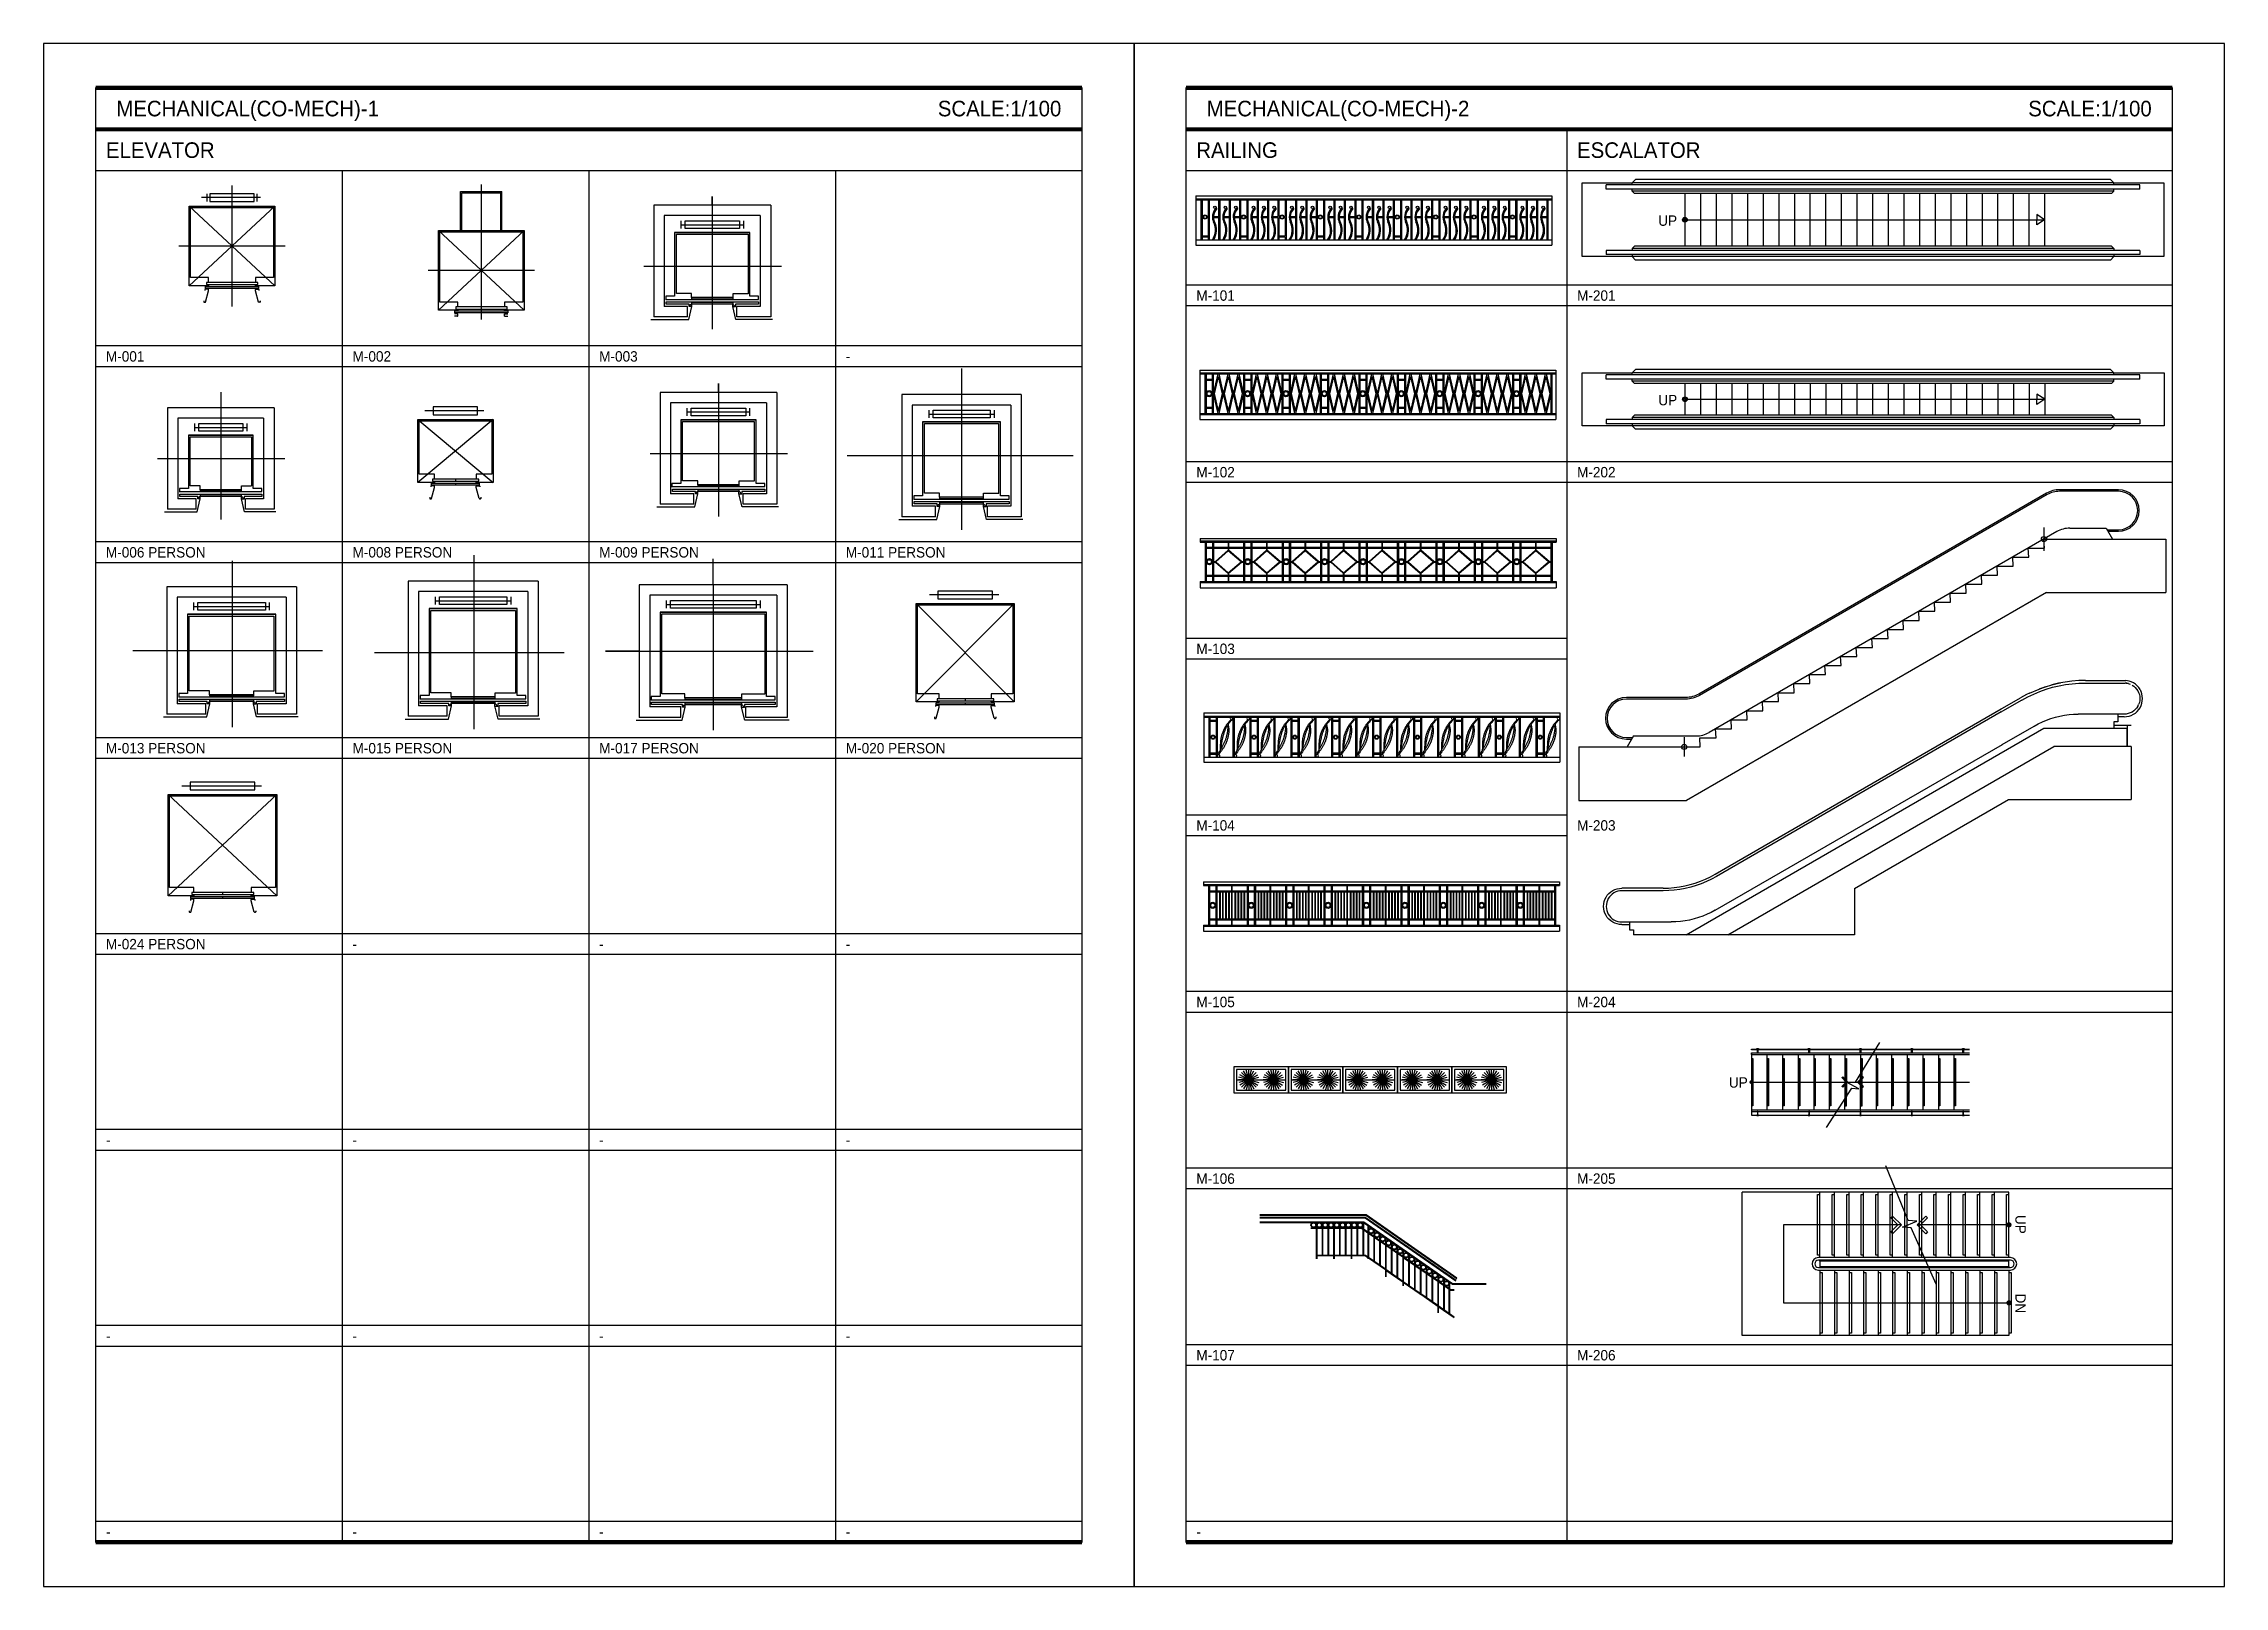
# Model space of a CAD drawing. Header units: millimetres. Extents: x 0 to 42000, y 0 to 29700.
import ezdxf
from ezdxf.enums import TextEntityAlignment as Align

# ---------------------------------------------------------------- set-up
doc = ezdxf.new("R2010")
doc.units = ezdxf.units.MM
doc.header["$LTSCALE"] = 100
doc.header["$MEASUREMENT"] = 0
for name, color, linetype in [('CO-MECH', 1, 'Continuous'), ('TB-FORM', 7, 'Continuous'), ('TB-TEXT', 4, 'Continuous')]:
    doc.layers.add(name, color=color, linetype=linetype)
doc.styles.add('DH-TEXT', font='')
doc.styles.add('DH-TITLE', font='')
doc.styles.get('DH-TEXT').set_extended_font_data('HY울릉도L')
doc.styles.get('DH-TITLE').set_extended_font_data('HY울릉도M')

msp = doc.modelspace()

# ---------------------------------------------------------------- texts
at = {"layer": 'TB-TEXT'}
for s, height, style, p in [('MECHANICAL(CO-MECH)-1', 300, 'DH-TITLE', (1400, 28450)), ('MECHANICAL(CO-MECH)-2', 300, 'DH-TITLE', (22400, 28450)), ('ELEVATOR', 300, 'DH-TITLE', (1200, 27650)), ('RAILING', 300, 'DH-TITLE', (22200, 27650)), ('ESCALATOR', 300, 'DH-TITLE', (29533, 27650)), ('M-101', 200, 'DH-TEXT', (22200, 24850)), ('M-201', 200, 'DH-TEXT', (29533, 24850)), ('M-001', 200, 'DH-TEXT', (1200, 23679)), ('M-002', 200, 'DH-TEXT', (5950, 23679)), ('M-003', 200, 'DH-TEXT', (10700, 23679)), ('-', 200, 'DH-TEXT', (15450, 23679)), ('M-102', 200, 'DH-TEXT', (22200, 21450)), ('M-202', 200, 'DH-TEXT', (29533, 21450)), ('M-006 PERSON', 200, 'DH-TEXT', (1200, 19907)), ('M-008 PERSON', 200, 'DH-TEXT', (5950, 19907)), ('M-009 PERSON', 200, 'DH-TEXT', (10700, 19907)), ('M-011 PERSON', 200, 'DH-TEXT', (15450, 19907)), ('M-103', 200, 'DH-TEXT', (22200, 18050)), ('M-013 PERSON', 200, 'DH-TEXT', (1200, 16136)), ('M-015 PERSON', 200, 'DH-TEXT', (5950, 16136)), ('M-017 PERSON', 200, 'DH-TEXT', (10700, 16136)), ('M-020 PERSON', 200, 'DH-TEXT', (15450, 16136)), ('M-104', 200, 'DH-TEXT', (22200, 14650)), ('M-203', 200, 'DH-TEXT', (29533, 14650)), ('M-024 PERSON', 200, 'DH-TEXT', (1200, 12364)), ('-', 200, 'DH-TEXT', (5950, 12364)), ('-', 200, 'DH-TEXT', (10700, 12364)), ('-', 200, 'DH-TEXT', (15450, 12364)), ('M-105', 200, 'DH-TEXT', (22200, 11250)), ('M-204', 200, 'DH-TEXT', (29533, 11250)), ('-', 200, 'DH-TEXT', (1200, 8593)), ('-', 200, 'DH-TEXT', (5950, 8593)), ('-', 200, 'DH-TEXT', (10700, 8593)), ('-', 200, 'DH-TEXT', (15450, 8593)), ('M-106', 200, 'DH-TEXT', (22200, 7850)), ('M-205', 200, 'DH-TEXT', (29533, 7850)), ('-', 200, 'DH-TEXT', (1200, 4821)), ('-', 200, 'DH-TEXT', (5950, 4821)), ('-', 200, 'DH-TEXT', (10700, 4821)), ('-', 200, 'DH-TEXT', (15450, 4821)), ('M-107', 200, 'DH-TEXT', (22200, 4450)), ('M-206', 200, 'DH-TEXT', (29533, 4450)), ('-', 200, 'DH-TEXT', (1200, 1050)), ('-', 200, 'DH-TEXT', (5950, 1050)), ('-', 200, 'DH-TEXT', (10700, 1050)), ('-', 200, 'DH-TEXT', (15450, 1050)), ('-', 200, 'DH-TEXT', (22200, 1050))]:
    msp.add_text(s, height=height, dxfattribs=dict(at, style=style)).set_placement(p, align=Align.MIDDLE_LEFT)
at = {"layer": 'TB-TEXT', "style": 'DH-TITLE'}
for p in [(19600, 28450), (40600, 28450)]:
    msp.add_text('SCALE:1/100', height=300, dxfattribs=at).set_placement(p, align=Align.MIDDLE_RIGHT)

# ---------------------------------------------------------------- blocks, each defined once
blk = doc.blocks.new('M-001')
at = {"layer": 'CO-MECH'}
for p, q in [((550, 931), (-585, 931)), ((-485, 1006), (-485, 856)), ((0, 1166), (0, -1166)), ((485, 856), (485, 1006)), ((-825, -766), (-825, 766)), ((-825, 766), (825, -766)), ((825, 766), (-825, -766)), ((-825, 766), (825, 766)), ((825, 766), (825, -766)), ((1025, 0), (-1025, 0)), ((-450, -766), (-825, -766)), ((-520, -839), (-520, -854)), ((-455, -834), (-515, -834)), ((-460, -754), (-450, -754)), ((-450, -754), (-450, -766)), ((-450, -863), (-450, -839)), ((0, -704), (0, -744)), ((0, -779), (0, -819)), ((460, -754), (450, -754)), ((450, -754), (460, -754)), ((450, -766), (450, -754)), ((825, -766), (450, -766)), ((450, -863), (450, -839)), ((455, -834), (515, -834)), ((520, -839), (520, -854)), ((-540, -1054), (-540, -1079)), ((-535, -1084), (-514, -1084)), ((-509, -1080), (-450, -865)), ((509, -1080), (450, -865)), ((535, -1084), (514, -1084)), ((540, -1054), (540, -1079))]:
    blk.add_line(p, q, dxfattribs=at)
for points in [[(-425, 1006), (-425, 856), (425, 856), (425, 1006)], [(-510, -779), (510, -779), (510, -819), (-510, -819)], [(500, -744), (500, -704), (-490, -704), (-490, -744)]]:
    blk.add_lwpolyline(points, close=True, dxfattribs=at)
blk.add_lwpolyline([(-460, -694), (-450, -694), (-450, -609), (-800, -609), (-800, 741), (800, 741), (800, -609), (450, -609), (450, -694), (460, -694)], dxfattribs=at)
for centre, start, end in [((-515, -839), 90, 180), ((-455, -839), 0, 90), ((455, -839), 90, 180), ((515, -839), 0, 90), ((-535, -1079), 180, 270), ((-514, -1079), 270, 344.7449), ((-455, -863), 344.7449, 0), ((455, -863), 180, 195.2551), ((514, -1079), 195.2551, 270), ((535, -1079), 270, 0)]:
    blk.add_arc(centre, 5, start, end, dxfattribs=at)
blk = doc.blocks.new('M-002')
at = {"layer": 'CO-MECH'}
for p, q in [((-400, 766), (-400, 1516)), ((-400, 1516), (400, 1516)), ((-375, 766), (-375, 1491)), ((-375, 1491), (375, 1491)), ((0, 1651), (0, -948)), ((375, 766), (375, 1491)), ((400, 766), (400, 1516)), ((825, 766), (-825, -766)), ((-825, 766), (825, -766)), ((-825, 766), (825, 766)), ((-825, -766), (-825, 766)), ((825, 766), (825, -766)), ((1025, 0), (-1025, 0)), ((-450, -766), (-825, -766)), ((-455, -834), (-515, -834)), ((-460, -754), (-450, -754)), ((-450, -754), (-450, -766)), ((-450, -879), (-450, -839)), ((450, -754), (460, -754)), ((460, -754), (450, -754)), ((450, -766), (450, -754)), ((825, -766), (450, -766)), ((450, -879), (450, -839)), ((455, -834), (515, -834)), ((-455, -884), (-515, -884)), ((455, -884), (515, -884))]:
    blk.add_line(p, q, dxfattribs=at)
blk.add_lwpolyline([(-460, -694), (-450, -694), (-450, -609), (-800, -609), (-800, 741), (800, 741), (800, -609), (450, -609), (450, -694), (460, -694)], dxfattribs=at)
for points in [[(-510, -779), (510, -779), (510, -819), (-510, -819)], [(500, -744), (500, -704), (-490, -704), (-490, -744)]]:
    blk.add_lwpolyline(points, close=True, dxfattribs=at)
for centre, start, end in [((-455, -839), 0, 90), ((455, -839), 90, 180), ((-455, -879), 270, 0), ((-455, -863), 344.7449, 0), ((455, -863), 180, 195.2551), ((455, -879), 180, 270)]:
    blk.add_arc(centre, 5, start, end, dxfattribs=at)
blk = doc.blocks.new('M-003')
at = {"layer": 'CO-MECH'}
for p, q in [((0, 1344), (0, -1214)), ((0, 1174), (0, 1344)), ((-1125, 1174), (-1125, -976)), ((1125, 1174), (-1125, 1174)), ((925, 974), (-925, 974)), ((-925, 974), (-925, -776)), ((-600, 724), (-600, 874)), ((-525, 874), (525, 874)), ((-525, 724), (-525, 874)), ((525, 874), (525, 724)), ((600, 874), (600, 724)), ((925, 974), (925, -776)), ((1125, 1174), (1125, -976)), ((-725, 649), (725, 649)), ((725, 649), (-725, 649)), ((-725, 649), (-725, -576)), ((-690, 614), (689, 614)), ((-690, -526), (-690, 614)), ((-600, 799), (600, 799)), ((525, 724), (-525, 724)), ((689, 614), (689, -530)), ((725, -576), (725, 649)), ((-1318, 0), (1331, 0)), ((-475, -776), (-925, -776)), ((-725, -576), (-895, -576)), ((-895, -576), (-895, -647)), ((-895, -639), (891, -639)), ((-888, -685), (891, -685)), ((-888, -731), (-888, -685)), ((-445, -731), (-888, -731)), ((-400, -526), (-690, -526)), ((-475, -976), (-475, -776)), ((-453, -1029), (-395, -777)), ((-445, -777), (-445, -731)), ((-445, -777), (-404, -733)), ((-395, -777), (-445, -777)), ((-400, -601), (-400, -526)), ((400, -601), (-400, -601)), ((-400, -601), (-400, -626)), ((-400, -626), (400, -626)), ((400, -701), (-400, -701)), ((-400, -701), (-400, -726)), ((-400, -726), (400, -726)), ((-395, -777), (-395, -728)), ((395, -784), (395, -728)), ((456, -1029), (395, -777)), ((448, -784), (395, -784)), ((448, -784), (398, -728)), ((400, -601), (400, -526)), ((400, -526), (690, -526)), ((400, -626), (400, -601)), ((400, -726), (400, -701)), ((891, -731), (448, -731)), ((448, -731), (448, -784)), ((925, -776), (475, -776)), ((475, -976), (475, -776)), ((891, -576), (725, -576)), ((891, -639), (891, -576)), ((891, -685), (891, -731)), ((-1185, -1029), (-453, -1029)), ((-475, -976), (-1125, -976)), ((1158, -1029), (456, -1029)), ((1125, -976), (475, -976))]:
    blk.add_line(p, q, dxfattribs=at)
for points in [[(-400, -601), (-400, -626), (399, -601), (399, -626)], [(-400, -701), (-400, -726), (399, -701), (399, -726)]]:
    blk.add_trace(points, dxfattribs=at)
blk = doc.blocks.new('M-006 PERSON')
at = {"layer": 'CO-MECH'}
for p, q in [((0, 1274), (0, -926)), ((-1025, 974), (-1025, -976)), ((1025, 974), (-1025, 974)), ((1025, 974), (1025, -976)), ((-825, 774), (-825, -776)), ((825, 774), (-825, 774)), ((-625, 449), (-625, -576)), ((625, 449), (-625, 449)), ((-625, 449), (625, 449)), ((-500, 524), (-500, 674)), ((-500, 599), (500, 599)), ((-425, 674), (425, 674)), ((-425, 524), (-425, 674)), ((425, 524), (-425, 524)), ((425, 674), (425, 524)), ((500, 674), (500, 524)), ((625, -576), (625, 449)), ((825, 774), (825, -776)), ((-1218, 0), (1231, 0)), ((-590, -526), (-590, 414)), ((-590, 414), (589, 414)), ((589, 414), (589, -530)), ((-475, -776), (-825, -776)), ((-795, -576), (-795, -647)), ((-625, -576), (-795, -576)), ((-795, -639), (791, -639)), ((-788, -685), (791, -685)), ((-788, -731), (-788, -685)), ((-445, -731), (-788, -731)), ((-400, -526), (-590, -526)), ((-475, -976), (-475, -776)), ((-453, -1029), (-395, -777)), ((-445, -777), (-445, -731)), ((-445, -777), (-404, -733)), ((-395, -777), (-445, -777)), ((-400, -601), (-400, -526)), ((400, -601), (-400, -601)), ((-400, -601), (-400, -626)), ((-400, -626), (400, -626)), ((400, -701), (-400, -701)), ((-400, -701), (-400, -726)), ((-400, -726), (400, -726)), ((-395, -777), (-395, -728)), ((395, -784), (395, -728)), ((456, -1029), (395, -777)), ((448, -784), (395, -784)), ((448, -784), (398, -728)), ((400, -526), (590, -526)), ((400, -601), (400, -526)), ((400, -626), (400, -601)), ((400, -726), (400, -701)), ((791, -731), (448, -731)), ((448, -731), (448, -784)), ((825, -776), (475, -776)), ((475, -976), (475, -776)), ((791, -576), (625, -576)), ((791, -639), (791, -576)), ((791, -685), (791, -731)), ((-1085, -1029), (-453, -1029)), ((-475, -976), (-1025, -976)), ((0, -926), (0, -1176)), ((1058, -1029), (456, -1029)), ((1025, -976), (475, -976))]:
    blk.add_line(p, q, dxfattribs=at)
for points in [[(-400, -601), (-400, -626), (399, -601), (399, -626)], [(-400, -701), (-400, -726), (399, -701), (399, -726)]]:
    blk.add_trace(points, dxfattribs=at)
blk = doc.blocks.new('M-008 PERSON')
at = {"layer": 'CO-MECH'}
for p, q in [((425, 846), (-425, 846)), ((-425, 846), (-425, 696)), ((425, 696), (425, 846)), ((-725, 606), (725, 606)), ((725, 606), (-725, -606)), ((-725, 606), (725, -606)), ((-725, -606), (-725, 606)), ((-700, 581), (700, 581)), ((-700, -449), (-700, 581)), ((550, 771), (-585, 771)), ((-425, 696), (425, 696)), ((700, 581), (700, -449)), ((725, 606), (725, -606)), ((-400, -606), (-725, -606)), ((-400, -449), (-700, -449)), ((-470, -679), (-470, -694)), ((-405, -674), (-465, -674)), ((-460, -619), (460, -619)), ((-460, -659), (-460, -619)), ((460, -659), (-460, -659)), ((-459, -920), (-400, -705)), ((450, -544), (-440, -544)), ((-440, -544), (-440, -584)), ((-440, -584), (450, -584)), ((-410, -534), (-400, -534)), ((-410, -594), (-400, -594)), ((-400, -534), (-400, -449)), ((-400, -594), (-400, -606)), ((-400, -703), (-400, -679)), ((0, -544), (0, -584)), ((0, -619), (0, -659)), ((400, -449), (400, -534)), ((700, -449), (400, -449)), ((400, -534), (410, -534)), ((410, -594), (400, -594)), ((400, -594), (410, -594)), ((400, -606), (400, -594)), ((725, -606), (400, -606)), ((400, -703), (400, -679)), ((459, -920), (400, -705)), ((405, -674), (465, -674)), ((450, -584), (450, -544)), ((460, -619), (460, -659)), ((470, -679), (470, -694)), ((-490, -894), (-490, -919)), ((-485, -924), (-464, -924)), ((485, -924), (464, -924)), ((490, -894), (490, -919))]:
    blk.add_line(p, q, dxfattribs=at)
for centre, start, end in [((-465, -679), 90, 180), ((-405, -679), 0, 90), ((-405, -703), 344.7449, 0), ((405, -679), 90, 180), ((405, -703), 180, 195.2551), ((465, -679), 0, 90), ((-485, -919), 180, 270), ((-464, -919), 270, 344.7449), ((464, -919), 195.2551, 270), ((485, -919), 270, 0)]:
    blk.add_arc(centre, 5, start, end, dxfattribs=at)
blk = doc.blocks.new('M-009 PERSON')
at = {"layer": 'CO-MECH'}
for p, q in [((0, 1344), (0, -1214)), ((0, 1174), (0, 1344)), ((-1125, 1174), (-1125, -976)), ((1125, 1174), (-1125, 1174)), ((-925, 974), (-925, -776)), ((925, 974), (-925, 974)), ((-600, 724), (-600, 874)), ((-525, 874), (525, 874)), ((-525, 724), (-525, 874)), ((525, 874), (525, 724)), ((600, 874), (600, 724)), ((925, 974), (925, -776)), ((1125, 1174), (1125, -976)), ((-725, 649), (-725, -576)), ((725, 649), (-725, 649)), ((-725, 649), (725, 649)), ((-690, -526), (-690, 614)), ((-690, 614), (689, 614)), ((-600, 799), (600, 799)), ((525, 724), (-525, 724)), ((689, 614), (689, -530)), ((725, -576), (725, 649)), ((-1318, 0), (1331, 0)), ((-475, -776), (-925, -776)), ((-895, -576), (-895, -647)), ((-725, -576), (-895, -576)), ((-895, -639), (891, -639)), ((-888, -685), (891, -685)), ((-888, -731), (-888, -685)), ((-445, -731), (-888, -731)), ((-400, -526), (-690, -526)), ((-475, -976), (-475, -776)), ((-453, -1029), (-395, -777)), ((-445, -777), (-445, -731)), ((-445, -777), (-404, -733)), ((-395, -777), (-445, -777)), ((-400, -601), (-400, -526)), ((400, -601), (-400, -601)), ((-400, -601), (-400, -626)), ((-400, -626), (400, -626)), ((400, -701), (-400, -701)), ((-400, -701), (-400, -726)), ((-400, -726), (400, -726)), ((-395, -777), (-395, -728)), ((395, -784), (395, -728)), ((456, -1029), (395, -777)), ((448, -784), (395, -784)), ((448, -784), (398, -728)), ((400, -526), (690, -526)), ((400, -601), (400, -526)), ((400, -626), (400, -601)), ((400, -726), (400, -701)), ((891, -731), (448, -731)), ((448, -731), (448, -784)), ((925, -776), (475, -776)), ((475, -976), (475, -776)), ((891, -576), (725, -576)), ((891, -639), (891, -576)), ((891, -685), (891, -731)), ((-1185, -1029), (-453, -1029)), ((-475, -976), (-1125, -976)), ((1158, -1029), (456, -1029)), ((1125, -976), (475, -976))]:
    blk.add_line(p, q, dxfattribs=at)
for points in [[(-400, -601), (-400, -626), (399, -601), (399, -626)], [(-400, -701), (-400, -726), (399, -701), (399, -726)]]:
    blk.add_trace(points, dxfattribs=at)
blk = doc.blocks.new('M-011 PERSON')
at = {"layer": 'CO-MECH'}
for p, q in [((0, 1675), (0, -1425)), ((1150, 1175), (-1150, 1175)), ((-1150, 1175), (-1150, -1175)), ((950, 975), (-950, 975)), ((-950, 975), (-950, -975)), ((-625, 725), (-625, 875)), ((-550, 875), (550, 875)), ((-550, 725), (-550, 875)), ((550, 875), (550, 725)), ((625, 875), (625, 725)), ((950, 975), (950, -975)), ((1150, 1175), (1150, -1175)), ((-750, 650), (750, 650)), ((750, 650), (-750, 650)), ((-750, 650), (-750, -775)), ((-715, 616), (714, 616)), ((-715, -725), (-715, 616)), ((-625, 800), (625, 800)), ((550, 725), (-550, 725)), ((714, 616), (714, -728)), ((750, -775), (750, 650)), ((-2200, 0), (2150, 0)), ((-750, -775), (-920, -775)), ((-920, -775), (-920, -846)), ((-920, -838), (916, -838)), ((-425, -725), (-715, -725)), ((-425, -800), (-425, -725)), ((425, -800), (-425, -800)), ((-425, -800), (-425, -825)), ((-425, -825), (425, -825)), ((425, -725), (715, -725)), ((425, -800), (425, -725)), ((425, -825), (425, -800)), ((916, -775), (750, -775)), ((916, -838), (916, -775)), ((-1210, -1227), (-478, -1227)), ((-500, -1175), (-1150, -1175)), ((-500, -975), (-950, -975)), ((-913, -884), (916, -884)), ((-913, -930), (-913, -884)), ((-470, -930), (-913, -930)), ((-500, -1175), (-500, -975)), ((-478, -1227), (-420, -976)), ((-470, -976), (-470, -930)), ((-470, -976), (-429, -931)), ((-420, -976), (-470, -976)), ((425, -900), (-425, -900)), ((-425, -900), (-425, -925)), ((-425, -925), (425, -925)), ((-420, -976), (-420, -927)), ((420, -983), (420, -927)), ((481, -1227), (420, -976)), ((473, -983), (420, -983)), ((473, -983), (423, -927)), ((425, -925), (425, -900)), ((916, -930), (473, -930)), ((473, -930), (473, -983)), ((1183, -1227), (481, -1227)), ((500, -1175), (500, -975)), ((950, -975), (500, -975)), ((1150, -1175), (500, -1175)), ((916, -884), (916, -930))]:
    blk.add_line(p, q, dxfattribs=at)
for points in [[(-425, -800), (-425, -825), (424, -800), (424, -825)], [(-425, -900), (-425, -925), (424, -900), (424, -925)]]:
    blk.add_trace(points, dxfattribs=at)
blk = doc.blocks.new('M-013 PERSON')
at = {"layer": 'CO-MECH'}
for p, q in [((0, 1723), (0, -1477)), ((1239, 1223), (-1261, 1223)), ((-1261, 1223), (-1261, -1227)), ((1039, 1023), (-1061, 1023)), ((-1061, 1023), (-1061, -1027)), ((-736, 773), (-736, 923)), ((-736, 848), (714, 848)), ((-661, 923), (639, 923)), ((-661, 773), (-661, 923)), ((639, 923), (639, 773)), ((714, 923), (714, 773)), ((1039, 1023), (1039, -1027)), ((1239, 1223), (1239, -1227)), ((-861, 698), (839, 698)), ((839, 698), (-861, 698)), ((-861, 698), (-861, -827)), ((-826, 663), (804, 663)), ((-826, -777), (-826, 663)), ((639, 773), (-661, 773)), ((804, 663), (804, -781)), ((839, -827), (839, 698)), ((-1911, 0), (1739, 0)), ((-1031, -827), (-1031, -898)), ((-861, -827), (-1031, -827)), ((-436, -777), (-826, -777)), ((-436, -852), (-436, -777)), ((414, -852), (414, -777)), ((414, -777), (804, -777)), ((1005, -827), (839, -827)), ((1005, -891), (1005, -827)), ((-511, -1227), (-1261, -1227)), ((-511, -1027), (-1061, -1027)), ((-1031, -891), (1005, -891)), ((-1024, -936), (1005, -936)), ((-1024, -982), (-1024, -936)), ((-481, -982), (-1024, -982)), ((-511, -1227), (-511, -1027)), ((-489, -1280), (-431, -1028)), ((-481, -1028), (-481, -982)), ((-481, -1028), (-439, -984)), ((-431, -1028), (-481, -1028)), ((414, -852), (-436, -852)), ((-436, -852), (-436, -877)), ((-436, -877), (414, -877)), ((414, -952), (-436, -952)), ((-436, -952), (-436, -977)), ((-436, -977), (414, -977)), ((-431, -1028), (-431, -979)), ((409, -1036), (409, -979)), ((470, -1280), (409, -1028)), ((462, -1036), (409, -1036)), ((462, -1036), (412, -979)), ((414, -877), (414, -852)), ((414, -977), (414, -952)), ((1005, -982), (462, -982)), ((462, -982), (462, -1036)), ((1039, -1027), (489, -1027)), ((489, -1227), (489, -1027)), ((1239, -1227), (489, -1227)), ((1005, -936), (1005, -982)), ((-1321, -1280), (-489, -1280)), ((1272, -1280), (470, -1280))]:
    blk.add_line(p, q, dxfattribs=at)
for points in [[(-436, -852), (-436, -877), (413, -852), (413, -877)], [(-436, -952), (-436, -977), (413, -952), (413, -977)]]:
    blk.add_trace(points, dxfattribs=at)
blk = doc.blocks.new('M-015 PERSON')
at = {"layer": 'CO-MECH'}
for p, q in [((0, 1873), (0, -1477)), ((1239, 1373), (-1261, 1373)), ((-1261, 1373), (-1261, -1227)), ((1239, 1373), (1239, -1227)), ((1039, 1173), (-1061, 1173)), ((-1061, 1173), (-1061, -1027)), ((-861, 848), (839, 848)), ((839, 848), (-861, 848)), ((-861, 848), (-861, -827)), ((-736, 923), (-736, 1073)), ((-736, 998), (714, 998)), ((-661, 1073), (639, 1073)), ((-661, 923), (-661, 1073)), ((639, 923), (-661, 923)), ((639, 1073), (639, 923)), ((714, 1073), (714, 923)), ((839, -827), (839, 848)), ((1039, 1173), (1039, -1027)), ((-826, 813), (804, 813)), ((-826, -777), (-826, 813)), ((804, 813), (804, -781)), ((-1911, 0), (1739, 0)), ((-1031, -827), (-1031, -898)), ((-861, -827), (-1031, -827)), ((-436, -777), (-826, -777)), ((-436, -852), (-436, -777)), ((414, -852), (414, -777)), ((414, -777), (804, -777)), ((1005, -827), (839, -827)), ((1005, -891), (1005, -827)), ((-511, -1227), (-1261, -1227)), ((-511, -1027), (-1061, -1027)), ((-1031, -891), (1005, -891)), ((-1024, -936), (1005, -936)), ((-1024, -982), (-1024, -936)), ((-481, -982), (-1024, -982)), ((-511, -1227), (-511, -1027)), ((-489, -1280), (-431, -1028)), ((-481, -1028), (-481, -982)), ((-481, -1028), (-439, -984)), ((-431, -1028), (-481, -1028)), ((414, -852), (-436, -852)), ((-436, -852), (-436, -877)), ((-436, -877), (414, -877)), ((414, -952), (-436, -952)), ((-436, -952), (-436, -977)), ((-436, -977), (414, -977)), ((-431, -1028), (-431, -979)), ((409, -1036), (409, -979)), ((470, -1280), (409, -1028)), ((462, -1036), (409, -1036)), ((462, -1036), (412, -979)), ((414, -877), (414, -852)), ((414, -977), (414, -952)), ((1005, -982), (462, -982)), ((462, -982), (462, -1036)), ((1039, -1027), (489, -1027)), ((489, -1227), (489, -1027)), ((1239, -1227), (489, -1227)), ((1005, -936), (1005, -982)), ((-1321, -1280), (-489, -1280)), ((1272, -1280), (470, -1280))]:
    blk.add_line(p, q, dxfattribs=at)
for points in [[(-436, -852), (-436, -877), (413, -852), (413, -877)], [(-436, -952), (-436, -977), (413, -952), (413, -977)]]:
    blk.add_trace(points, dxfattribs=at)
blk = doc.blocks.new('M-017 PERSON')
at = {"layer": 'CO-MECH'}
for p, q in [((0, 1275), (0, 1775)), ((-1425, 1275), (-1425, -1275)), ((1425, 1275), (-1425, 1275)), ((0, 1275), (0, -1525)), ((1425, 1275), (1425, -1275)), ((-1225, 1075), (-1225, -1075)), ((1225, 1075), (-1225, 1075)), ((-900, 825), (-900, 975)), ((-900, 900), (900, 900)), ((-825, 975), (825, 975)), ((-825, 825), (-825, 975)), ((825, 975), (825, 825)), ((900, 975), (900, 825)), ((1225, 1075), (1225, -1075)), ((-1025, 750), (-1025, -875)), ((-1025, 750), (1025, 750)), ((1025, 750), (-1025, 750)), ((-990, 716), (989, 716)), ((-990, -825), (-990, 716)), ((825, 825), (-825, 825)), ((989, 716), (989, -828)), ((1025, -875), (1025, 750)), ((-2075, 0), (1925, 0)), ((-1425, 0), (-2075, 0)), ((-550, -825), (-990, -825)), ((-550, -900), (-550, -825)), ((550, -900), (550, -825)), ((550, -825), (990, -825)), ((-625, -1075), (-1225, -1075)), ((-1195, -875), (-1195, -946)), ((-1025, -875), (-1195, -875)), ((-1195, -938), (1191, -938)), ((-1188, -984), (1191, -984)), ((-1188, -1030), (-1188, -984)), ((-595, -1030), (-1188, -1030)), ((-625, -1275), (-625, -1075)), ((-603, -1327), (-545, -1076)), ((-595, -1076), (-595, -1030)), ((-595, -1076), (-554, -1031)), ((-545, -1076), (-595, -1076)), ((550, -900), (-550, -900)), ((-550, -900), (-550, -925)), ((-550, -925), (550, -925)), ((550, -1000), (-550, -1000)), ((-550, -1000), (-550, -1025)), ((-550, -1025), (550, -1025)), ((-545, -1076), (-545, -1027)), ((545, -1083), (545, -1027)), ((606, -1327), (545, -1076)), ((598, -1083), (545, -1083)), ((598, -1083), (548, -1027)), ((550, -925), (550, -900)), ((550, -1025), (550, -1000)), ((1191, -1030), (598, -1030)), ((598, -1030), (598, -1083)), ((1225, -1075), (625, -1075)), ((625, -1275), (625, -1075)), ((1191, -875), (1025, -875)), ((1191, -938), (1191, -875)), ((1191, -984), (1191, -1030)), ((-1485, -1327), (-603, -1327)), ((-625, -1275), (-1425, -1275)), ((1458, -1327), (606, -1327)), ((1425, -1275), (625, -1275))]:
    blk.add_line(p, q, dxfattribs=at)
for points in [[(-550, -900), (-550, -925), (549, -900), (549, -925)], [(-550, -1000), (-550, -1025), (549, -1000), (549, -1025)]]:
    blk.add_trace(points, dxfattribs=at)
blk = doc.blocks.new('M-020 PERSON')
at = {"layer": 'CO-MECH'}
for p, q in [((-945, 948), (945, 948)), ((945, 948), (-945, -948)), ((-945, 948), (945, -948)), ((-945, -948), (-945, 948)), ((-920, 924), (920, 924)), ((-920, -792), (-920, 924)), ((650, 1114), (-685, 1114)), ((525, 1188), (-525, 1188)), ((-525, 1188), (-525, 1038)), ((-525, 1038), (525, 1038)), ((525, 1038), (525, 1188)), ((920, 924), (920, -792)), ((945, 948), (945, -948)), ((-500, -792), (-920, -792)), ((-500, -876), (-500, -792)), ((500, -792), (500, -876)), ((920, -792), (500, -792)), ((-500, -948), (-945, -948)), ((-590, -1236), (-590, -1262)), ((-570, -1022), (-570, -1036)), ((-505, -1016), (-565, -1016)), ((-560, -962), (560, -962)), ((-560, -1002), (-560, -962)), ((560, -1002), (-560, -1002)), ((-559, -1263), (-500, -1047)), ((550, -886), (-540, -886)), ((-540, -886), (-540, -926)), ((-540, -926), (550, -926)), ((-510, -876), (-500, -876)), ((-510, -936), (-500, -936)), ((-500, -936), (-500, -948)), ((-500, -1046), (-500, -1022)), ((0, -886), (0, -926)), ((0, -962), (0, -1002)), ((500, -876), (510, -876)), ((510, -936), (500, -936)), ((500, -936), (510, -936)), ((500, -948), (500, -936)), ((945, -948), (500, -948)), ((500, -1046), (500, -1022)), ((559, -1263), (500, -1047)), ((505, -1016), (565, -1016)), ((550, -926), (550, -886)), ((560, -962), (560, -1002)), ((570, -1022), (570, -1036)), ((590, -1236), (590, -1262)), ((-585, -1266), (-564, -1266)), ((585, -1266), (564, -1266))]:
    blk.add_line(p, q, dxfattribs=at)
for centre, start, end in [((-565, -1022), 90, 180), ((-505, -1022), 0, 90), ((-505, -1046), 344.7449, 0), ((505, -1022), 90, 180), ((505, -1046), 180, 195.2551), ((565, -1022), 0, 90), ((-585, -1262), 180, 270), ((-564, -1262), 270, 344.7449), ((564, -1262), 195.2551, 270), ((585, -1262), 270, 0)]:
    blk.add_arc(centre, 5, start, end, dxfattribs=at)
blk = doc.blocks.new('M-024 PERSON')
at = {"layer": 'CO-MECH'}
for p, q in [((-1045, -974), (-1045, 974)), ((-1045, 974), (1045, -974)), ((1045, 974), (-1045, -974)), ((-1045, 974), (1045, 974)), ((-1020, -816), (-1020, 948)), ((-1020, 948), (1020, 948)), ((750, 1138), (-785, 1138)), ((625, 1214), (-625, 1214)), ((-625, 1214), (-625, 1064)), ((-625, 1064), (625, 1064)), ((625, 1064), (625, 1214)), ((1020, 948), (1020, -816)), ((1045, 974), (1045, -974)), ((-550, -816), (-1020, -816)), ((-550, -902), (-550, -816)), ((1020, -816), (550, -816)), ((550, -816), (550, -902)), ((-550, -974), (-1045, -974)), ((-620, -1046), (-620, -1062)), ((-555, -1042), (-615, -1042)), ((-610, -986), (610, -986)), ((-610, -1026), (-610, -986)), ((610, -1026), (-610, -1026)), ((-609, -1288), (-550, -1072)), ((600, -912), (-590, -912)), ((-590, -912), (-590, -952)), ((-590, -952), (600, -952)), ((-560, -902), (-550, -902)), ((-560, -962), (-550, -962)), ((-550, -962), (-550, -974)), ((-550, -1071), (-550, -1046)), ((0, -912), (0, -952)), ((0, -986), (0, -1026)), ((550, -902), (560, -902)), ((560, -962), (550, -962)), ((550, -962), (560, -962)), ((550, -974), (550, -962)), ((1045, -974), (550, -974)), ((550, -1071), (550, -1046)), ((609, -1288), (550, -1072)), ((555, -1042), (615, -1042)), ((600, -952), (600, -912)), ((610, -986), (610, -1026)), ((620, -1046), (620, -1062)), ((-640, -1262), (-640, -1286)), ((-635, -1292), (-614, -1292)), ((635, -1292), (614, -1292)), ((640, -1262), (640, -1286))]:
    blk.add_line(p, q, dxfattribs=at)
for centre, start, end in [((-615, -1046), 90, 180), ((-555, -1046), 0, 90), ((-555, -1071), 344.7449, 0), ((555, -1046), 90, 180), ((555, -1071), 180, 195.2551), ((615, -1046), 0, 90), ((-635, -1286), 180, 270), ((-614, -1286), 270, 344.7449), ((614, -1286), 195.2551, 270), ((635, -1286), 270, 0)]:
    blk.add_arc(centre, 5, start, end, dxfattribs=at)
blk = doc.blocks.new('M-101')
at = {"layer": 'CO-MECH'}
for p, q in [((0, 950), (6856, 950)), ((0, 950), (0, 0)), ((0, 890), (6856, 890)), ((0, 870), (6856, 870)), ((99, 870), (99, 100)), ((119, 870), (119, 100)), ((239, 870), (239, 100)), ((259, 870), (259, 100)), ((439, 870), (439, 100)), ((459, 870), (459, 100)), ((639, 870), (639, 100)), ((659, 870), (659, 100)), ((839, 870), (839, 100)), ((859, 870), (859, 100)), ((979, 870), (979, 100)), ((999, 870), (999, 100)), ((1179, 870), (1179, 100)), ((1199, 870), (1199, 100)), ((1199, 870), (1199, 100)), ((1379, 870), (1379, 100)), ((1399, 870), (1399, 100)), ((1579, 870), (1579, 550)), ((1599, 870), (1599, 550)), ((1719, 870), (1719, 550)), ((1739, 870), (1739, 100)), ((1919, 870), (1919, 100)), ((1939, 870), (1939, 100)), ((2119, 870), (2119, 100)), ((2139, 870), (2139, 100)), ((2319, 870), (2319, 100)), ((2339, 870), (2339, 100)), ((2459, 870), (2459, 100)), ((2479, 870), (2479, 100)), ((2659, 870), (2659, 100)), ((2679, 870), (2679, 100)), ((2859, 870), (2859, 100)), ((2879, 870), (2879, 100)), ((3059, 870), (3059, 100)), ((3079, 870), (3079, 100)), ((3199, 870), (3199, 100)), ((3219, 870), (3219, 100)), ((3399, 870), (3399, 100)), ((3419, 870), (3419, 100)), ((3599, 870), (3599, 100)), ((3619, 870), (3619, 100)), ((3799, 870), (3799, 100)), ((3819, 870), (3819, 100)), ((3939, 870), (3939, 100)), ((3959, 870), (3959, 100)), ((4139, 870), (4139, 100)), ((4159, 870), (4159, 100)), ((4339, 870), (4339, 100)), ((4359, 870), (4359, 100)), ((4539, 870), (4539, 100)), ((4559, 870), (4559, 100)), ((4679, 870), (4679, 100)), ((4699, 870), (4699, 100)), ((4879, 870), (4879, 100)), ((4899, 870), (4899, 100)), ((5079, 870), (5079, 100)), ((5099, 870), (5099, 100)), ((5279, 870), (5279, 100)), ((5299, 870), (5299, 100)), ((5419, 870), (5419, 100)), ((5439, 870), (5439, 100)), ((5619, 870), (5619, 100)), ((5639, 870), (5639, 100)), ((5819, 870), (5819, 100)), ((5839, 870), (5839, 100)), ((6019, 870), (6019, 100)), ((6039, 870), (6039, 100)), ((6159, 870), (6159, 100)), ((6179, 870), (6179, 100)), ((6359, 870), (6359, 100)), ((6379, 870), (6379, 100)), ((6559, 870), (6559, 100)), ((6579, 870), (6579, 100)), ((6759, 870), (6759, 100)), ((6779, 870), (6779, 100)), ((6856, 950), (6856, 0)), ((119, 550), (140, 550)), ((119, 530), (140, 530)), ((218, 550), (239, 550)), ((218, 530), (239, 530)), ((339, 550), (439, 550)), ((339, 530), (439, 530)), ((406, 700), (392, 714)), ((539, 550), (639, 550)), ((539, 530), (639, 530)), ((606, 700), (592, 714)), ((739, 550), (839, 550)), ((739, 530), (839, 530)), ((806, 700), (792, 714)), ((859, 550), (880, 550)), ((859, 530), (880, 530)), ((958, 550), (979, 550)), ((958, 530), (979, 530)), ((1079, 550), (1179, 550)), ((1079, 530), (1179, 530)), ((1146, 700), (1132, 714)), ((1279, 550), (1379, 550)), ((1279, 530), (1379, 530)), ((1346, 700), (1332, 714)), ((1479, 550), (1579, 550)), ((1479, 530), (1579, 530)), ((1546, 700), (1532, 714)), ((1579, 530), (1579, 100)), ((1599, 550), (1620, 550)), ((1599, 530), (1620, 530)), ((1599, 530), (1599, 180)), ((1698, 550), (1719, 550)), ((1698, 530), (1719, 530)), ((1719, 530), (1719, 180)), ((1819, 550), (1919, 550)), ((1819, 530), (1919, 530)), ((1886, 700), (1872, 714)), ((2019, 550), (2119, 550)), ((2019, 530), (2119, 530)), ((2086, 700), (2072, 714)), ((2219, 550), (2319, 550)), ((2219, 530), (2319, 530)), ((2286, 700), (2272, 714)), ((2339, 550), (2360, 550)), ((2339, 530), (2360, 530)), ((2438, 550), (2459, 550)), ((2438, 530), (2459, 530)), ((2559, 550), (2659, 550)), ((2559, 530), (2659, 530)), ((2626, 700), (2612, 714)), ((2759, 550), (2859, 550)), ((2759, 530), (2859, 530)), ((2826, 700), (2812, 714)), ((2959, 550), (3059, 550)), ((2959, 530), (3059, 530)), ((3026, 700), (3012, 714)), ((3079, 550), (3100, 550)), ((3079, 530), (3100, 530)), ((3178, 550), (3199, 550)), ((3178, 530), (3199, 530)), ((3299, 550), (3399, 550)), ((3299, 530), (3399, 530)), ((3366, 700), (3352, 714)), ((3499, 550), (3599, 550)), ((3499, 530), (3599, 530)), ((3566, 700), (3552, 714)), ((3699, 550), (3799, 550)), ((3699, 530), (3799, 530)), ((3766, 700), (3752, 714)), ((3819, 550), (3840, 550)), ((3819, 530), (3840, 530)), ((3918, 550), (3939, 550)), ((3918, 530), (3939, 530)), ((4039, 550), (4139, 550)), ((4039, 530), (4139, 530)), ((4106, 700), (4092, 714)), ((4239, 550), (4339, 550)), ((4239, 530), (4339, 530)), ((4306, 700), (4292, 714)), ((4439, 550), (4539, 550)), ((4439, 530), (4539, 530)), ((4506, 700), (4492, 714)), ((4559, 550), (4580, 550)), ((4559, 530), (4580, 530)), ((4658, 550), (4679, 550)), ((4658, 530), (4679, 530)), ((4779, 550), (4879, 550)), ((4779, 530), (4879, 530)), ((4846, 700), (4832, 714)), ((4979, 550), (5079, 550)), ((4979, 530), (5079, 530)), ((5046, 700), (5032, 714)), ((5179, 550), (5279, 550)), ((5179, 530), (5279, 530)), ((5246, 700), (5232, 714)), ((5299, 550), (5320, 550)), ((5299, 530), (5320, 530)), ((5398, 550), (5419, 550)), ((5398, 530), (5419, 530)), ((5519, 550), (5619, 550)), ((5519, 530), (5619, 530)), ((5586, 700), (5572, 714)), ((5719, 550), (5819, 550)), ((5719, 530), (5819, 530)), ((5786, 700), (5772, 714)), ((5919, 550), (6019, 550)), ((5919, 530), (6019, 530)), ((5986, 700), (5972, 714)), ((6039, 550), (6060, 550)), ((6039, 530), (6060, 530)), ((6138, 550), (6159, 550)), ((6138, 530), (6159, 530)), ((6259, 550), (6359, 550)), ((6259, 530), (6359, 530)), ((6326, 700), (6312, 714)), ((6459, 550), (6559, 550)), ((6459, 530), (6559, 530)), ((6526, 700), (6512, 714)), ((6659, 550), (6759, 550)), ((6659, 530), (6759, 530)), ((6726, 700), (6712, 714)), ((0, 100), (6856, 100)), ((0, 0), (6856, 0)), ((119, 180), (239, 180)), ((119, 160), (239, 160)), ((859, 180), (979, 180)), ((859, 160), (979, 160)), ((1599, 180), (1719, 180)), ((1599, 160), (1719, 160)), ((1599, 160), (1599, 100)), ((1719, 160), (1719, 100)), ((2339, 180), (2459, 180)), ((2339, 160), (2459, 160)), ((3079, 180), (3199, 180)), ((3079, 160), (3199, 160)), ((3819, 180), (3939, 180)), ((3819, 160), (3939, 160)), ((4559, 180), (4679, 180)), ((4559, 160), (4679, 160)), ((5299, 180), (5419, 180)), ((5299, 160), (5419, 160)), ((6039, 180), (6159, 180)), ((6039, 160), (6159, 160))]:
    blk.add_line(p, q, dxfattribs=at)
for centre, radius in [((179, 540), 40), ((179, 540), 30), ((368, 725), 25), ((568, 725), 25), ((768, 725), 25), ((919, 540), 40), ((919, 540), 30), ((1108, 725), 25), ((1308, 725), 25), ((1508, 725), 25), ((1659, 540), 40), ((1659, 540), 30), ((1848, 725), 25), ((2048, 725), 25), ((2248, 725), 25), ((2399, 540), 40), ((2399, 540), 30), ((2588, 725), 25), ((2788, 725), 25), ((2988, 725), 25), ((3139, 540), 40), ((3139, 540), 30), ((3328, 725), 25), ((3528, 725), 25), ((3728, 725), 25), ((3879, 540), 40), ((3879, 540), 30), ((4068, 725), 25), ((4268, 725), 25), ((4468, 725), 25), ((4619, 540), 40), ((4619, 540), 30), ((4808, 725), 25), ((5008, 725), 25), ((5208, 725), 25), ((5359, 540), 40), ((5359, 540), 30), ((5548, 725), 25), ((5748, 725), 25), ((5948, 725), 25), ((6099, 540), 40), ((6099, 540), 30), ((6288, 725), 25), ((6488, 725), 25), ((6688, 725), 25)]:
    blk.add_circle(centre, radius, dxfattribs=at)
for centre, radius, start, end in [((564, 540), 245, 134.6746, 207.7355), ((45, 288), 332, 325.5395, 27.751), ((564, 540), 225, 134.6746, 177.4527), ((564, 540), 225, 182.5473, 207.8716), ((45, 288), 352, 327.7443, 27.1628), ((764, 540), 245, 134.6746, 207.7355), ((245, 288), 332, 325.5395, 27.751), ((764, 540), 225, 134.6746, 177.4527), ((764, 540), 225, 182.5473, 207.8716), ((245, 288), 352, 327.7443, 27.1628), ((964, 540), 245, 134.6746, 207.7355), ((445, 288), 332, 325.5395, 27.751), ((964, 540), 225, 134.6746, 177.4527), ((964, 540), 225, 182.5473, 207.8716), ((445, 288), 352, 327.7443, 27.1628), ((1304, 540), 245, 134.6746, 207.7355), ((785, 288), 332, 325.5395, 27.751), ((1304, 540), 225, 134.6746, 177.4527), ((1304, 540), 225, 182.5473, 207.8716), ((785, 288), 352, 327.7443, 27.1628), ((1504, 540), 245, 134.6746, 207.7355), ((985, 288), 332, 325.5395, 27.751), ((1504, 540), 225, 134.6746, 177.4527), ((1504, 540), 225, 182.5473, 207.8716), ((985, 288), 352, 327.7443, 27.1628), ((1704, 540), 245, 134.6746, 207.7355), ((1185, 288), 332, 325.5395, 27.751), ((1704, 540), 225, 134.6746, 177.4527), ((1704, 540), 225, 182.5473, 207.8716), ((1185, 288), 352, 327.7443, 27.1628), ((2044, 540), 245, 134.6746, 207.7355), ((1525, 288), 332, 325.5395, 27.751), ((2044, 540), 225, 134.6746, 177.4527), ((2044, 540), 225, 182.5473, 207.8716), ((1525, 288), 352, 327.7443, 27.1628), ((2244, 540), 245, 134.6746, 207.7355), ((1725, 288), 332, 325.5395, 27.751), ((2244, 540), 225, 134.6746, 177.4527), ((2244, 540), 225, 182.5473, 207.8716), ((1725, 288), 352, 327.7443, 27.1628), ((2444, 540), 245, 134.6746, 207.7355), ((1925, 288), 332, 325.5395, 27.751), ((2444, 540), 225, 134.6746, 177.4527), ((2444, 540), 225, 182.5473, 207.8716), ((1925, 288), 352, 327.7443, 27.1628), ((2784, 540), 245, 134.6746, 207.7355), ((2265, 288), 332, 325.5395, 27.751), ((2784, 540), 225, 134.6746, 177.4527), ((2784, 540), 225, 182.5473, 207.8716), ((2265, 288), 352, 327.7443, 27.1628), ((2984, 540), 245, 134.6746, 207.7355), ((2465, 288), 332, 325.5395, 27.751), ((2984, 540), 225, 134.6746, 177.4527), ((2984, 540), 225, 182.5473, 207.8716), ((2465, 288), 352, 327.7443, 27.1628), ((3184, 540), 245, 134.6746, 207.7355), ((2665, 288), 332, 325.5395, 27.751), ((3184, 540), 225, 134.6746, 177.4527), ((3184, 540), 225, 182.5473, 207.8716), ((2665, 288), 352, 327.7443, 27.1628), ((3524, 540), 245, 134.6746, 207.7355), ((3005, 288), 332, 325.5395, 27.751), ((3524, 540), 225, 134.6746, 177.4527), ((3524, 540), 225, 182.5473, 207.8716), ((3005, 288), 352, 327.7443, 27.1628), ((3724, 540), 245, 134.6746, 207.7355), ((3205, 288), 332, 325.5395, 27.751), ((3724, 540), 225, 134.6746, 177.4527), ((3724, 540), 225, 182.5473, 207.8716), ((3205, 288), 352, 327.7443, 27.1628), ((3924, 540), 245, 134.6746, 207.7355), ((3405, 288), 332, 325.5395, 27.751), ((3924, 540), 225, 134.6746, 177.4527), ((3924, 540), 225, 182.5473, 207.8716), ((3405, 288), 352, 327.7443, 27.1628), ((4264, 540), 245, 134.6746, 207.7355), ((3745, 288), 332, 325.5395, 27.751), ((4264, 540), 225, 134.6746, 177.4527), ((4264, 540), 225, 182.5473, 207.8716), ((3745, 288), 352, 327.7443, 27.1628), ((4464, 540), 245, 134.6746, 207.7355), ((3945, 288), 332, 325.5395, 27.751), ((4464, 540), 225, 134.6746, 177.4527), ((4464, 540), 225, 182.5473, 207.8716), ((3945, 288), 352, 327.7443, 27.1628), ((4664, 540), 245, 134.6746, 207.7355), ((4145, 288), 332, 325.5395, 27.751), ((4664, 540), 225, 134.6746, 177.4527), ((4664, 540), 225, 182.5473, 207.8716), ((4145, 288), 352, 327.7443, 27.1628), ((5004, 540), 245, 134.6746, 207.7355), ((4485, 288), 332, 325.5395, 27.751), ((5004, 540), 225, 134.6746, 177.4527), ((5004, 540), 225, 182.5473, 207.8716), ((4485, 288), 352, 327.7443, 27.1628), ((5204, 540), 245, 134.6746, 207.7355), ((4685, 288), 332, 325.5395, 27.751), ((5204, 540), 225, 134.6746, 177.4527), ((5204, 540), 225, 182.5473, 207.8716), ((4685, 288), 352, 327.7443, 27.1628), ((5404, 540), 245, 134.6746, 207.7355), ((4885, 288), 332, 325.5395, 27.751), ((5404, 540), 225, 134.6746, 177.4527), ((5404, 540), 225, 182.5473, 207.8716), ((4885, 288), 352, 327.7443, 27.1628), ((5744, 540), 245, 134.6746, 207.7355), ((5225, 288), 332, 325.5395, 27.751), ((5744, 540), 225, 134.6746, 177.4527), ((5744, 540), 225, 182.5473, 207.8716), ((5225, 288), 352, 327.7443, 27.1628), ((5944, 540), 245, 134.6746, 207.7355), ((5425, 288), 332, 325.5395, 27.751), ((5944, 540), 225, 134.6746, 177.4527), ((5944, 540), 225, 182.5473, 207.8716), ((5425, 288), 352, 327.7443, 27.1628), ((6144, 540), 245, 134.6746, 207.7355), ((5625, 288), 332, 325.5395, 27.751), ((6144, 540), 225, 134.6746, 177.4527), ((6144, 540), 225, 182.5473, 207.8716), ((5625, 288), 352, 327.7443, 27.1628), ((6484, 540), 245, 134.6746, 207.7355), ((5965, 288), 332, 325.5395, 27.751), ((6484, 540), 225, 134.6746, 177.4527), ((6484, 540), 225, 182.5473, 207.8716), ((5965, 288), 352, 327.7443, 27.1628), ((6684, 540), 245, 134.6746, 207.7355), ((6165, 288), 332, 325.5395, 27.751), ((6684, 540), 225, 134.6746, 177.4527), ((6684, 540), 225, 182.5473, 207.8716), ((6165, 288), 352, 327.7443, 27.1628), ((6884, 540), 245, 134.6746, 207.7355), ((6365, 288), 332, 325.5395, 27.751), ((6884, 540), 225, 134.6746, 177.4527), ((6884, 540), 225, 182.5473, 207.8716), ((6365, 288), 352, 327.7443, 27.1628)]:
    blk.add_arc(centre, radius, start, end, dxfattribs=at)
blk = doc.blocks.new('M-102')
at = {"layer": 'CO-MECH'}
for p, q in [((0, 950), (6856, 950)), ((0, 950), (0, 0)), ((0, 900), (6856, 900)), ((0, 880), (6856, 880)), ((99, 880), (99, 120)), ((119, 880), (119, 120)), ((239, 880), (239, 120)), ((259, 880), (259, 120)), ((345, 880), (259, 500)), ((365, 880), (452, 500)), ((538, 880), (452, 500)), ((558, 880), (645, 500)), ((731, 880), (645, 500)), ((751, 880), (838, 500)), ((839, 880), (839, 120)), ((859, 880), (859, 120)), ((979, 880), (979, 120)), ((999, 880), (999, 120)), ((1085, 880), (999, 500)), ((1105, 880), (1192, 500)), ((1278, 880), (1192, 500)), ((1298, 880), (1385, 500)), ((1471, 880), (1385, 500)), ((1491, 880), (1578, 500)), ((1579, 880), (1579, 120)), ((1599, 880), (1599, 120)), ((1719, 880), (1719, 120)), ((1739, 880), (1739, 120)), ((1825, 880), (1739, 500)), ((1845, 880), (1932, 500)), ((2018, 880), (1932, 500)), ((2038, 880), (2125, 500)), ((2211, 880), (2125, 500)), ((2231, 880), (2318, 500)), ((2319, 880), (2319, 120)), ((2339, 880), (2339, 120)), ((2459, 880), (2459, 120)), ((2479, 880), (2479, 120)), ((2565, 880), (2479, 500)), ((2585, 880), (2672, 500)), ((2758, 880), (2672, 500)), ((2778, 880), (2865, 500)), ((2951, 880), (2865, 500)), ((2971, 880), (3058, 500)), ((3059, 880), (3059, 120)), ((3079, 880), (3079, 120)), ((3199, 880), (3199, 120)), ((3219, 880), (3219, 120)), ((3305, 880), (3219, 500)), ((3325, 880), (3412, 500)), ((3498, 880), (3412, 500)), ((3518, 880), (3605, 500)), ((3691, 880), (3605, 500)), ((3711, 880), (3798, 500)), ((3799, 880), (3799, 120)), ((3819, 880), (3819, 120)), ((3939, 880), (3939, 120)), ((3959, 880), (3959, 120)), ((4045, 880), (3959, 500)), ((4065, 880), (4152, 500)), ((4238, 880), (4152, 500)), ((4258, 880), (4345, 500)), ((4431, 880), (4345, 500)), ((4451, 880), (4538, 500)), ((4539, 880), (4539, 120)), ((4559, 880), (4559, 120)), ((4679, 880), (4679, 120)), ((4699, 880), (4699, 120)), ((4785, 880), (4699, 500)), ((4805, 880), (4892, 500)), ((4978, 880), (4892, 500)), ((4998, 880), (5085, 500)), ((5171, 880), (5085, 500)), ((5191, 880), (5278, 500)), ((5279, 880), (5279, 120)), ((5299, 880), (5299, 120)), ((5419, 880), (5419, 120)), ((5439, 880), (5439, 120)), ((5525, 880), (5439, 500)), ((5545, 880), (5632, 500)), ((5718, 880), (5632, 500)), ((5738, 880), (5825, 500)), ((5911, 880), (5825, 500)), ((5931, 880), (6018, 500)), ((6019, 880), (6019, 120)), ((6039, 880), (6039, 120)), ((6159, 880), (6159, 120)), ((6179, 880), (6179, 120)), ((6265, 880), (6179, 500)), ((6285, 880), (6372, 500)), ((6458, 880), (6372, 500)), ((6478, 880), (6565, 500)), ((6651, 880), (6565, 500)), ((6671, 880), (6758, 500)), ((6759, 880), (6759, 120)), ((6779, 880), (6779, 120)), ((6856, 950), (6856, 0)), ((119, 780), (239, 780)), ((119, 760), (239, 760)), ((259, 500), (345, 120)), ((355, 834), (278, 496)), ((278, 504), (355, 166)), ((355, 834), (432, 496)), ((432, 504), (355, 166)), ((452, 500), (365, 120)), ((452, 500), (538, 120)), ((548, 834), (471, 496)), ((471, 504), (548, 166)), ((548, 834), (625, 496)), ((625, 504), (548, 166)), ((645, 500), (558, 120)), ((645, 500), (731, 120)), ((741, 834), (664, 496)), ((664, 504), (741, 166)), ((741, 834), (818, 496)), ((818, 504), (741, 166)), ((838, 500), (751, 120)), ((859, 780), (979, 780)), ((859, 760), (979, 760)), ((999, 500), (1085, 120)), ((1095, 834), (1018, 496)), ((1018, 504), (1095, 166)), ((1095, 834), (1172, 496)), ((1172, 504), (1095, 166)), ((1192, 500), (1105, 120)), ((1192, 500), (1278, 120)), ((1288, 834), (1211, 496)), ((1211, 504), (1288, 166)), ((1288, 834), (1365, 496)), ((1365, 504), (1288, 166)), ((1385, 500), (1298, 120)), ((1385, 500), (1471, 120)), ((1481, 834), (1404, 496)), ((1404, 504), (1481, 166)), ((1481, 834), (1558, 496)), ((1558, 504), (1481, 166)), ((1578, 500), (1491, 120)), ((1599, 780), (1719, 780)), ((1599, 760), (1719, 760)), ((1739, 500), (1825, 120)), ((1835, 834), (1758, 496)), ((1758, 504), (1835, 166)), ((1835, 834), (1912, 496)), ((1912, 504), (1835, 166)), ((1932, 500), (1845, 120)), ((1932, 500), (2018, 120)), ((2028, 834), (1951, 496)), ((1951, 504), (2028, 166)), ((2028, 834), (2105, 496)), ((2105, 504), (2028, 166)), ((2125, 500), (2038, 120)), ((2125, 500), (2211, 120)), ((2221, 834), (2144, 496)), ((2144, 504), (2221, 166)), ((2221, 834), (2298, 496)), ((2298, 504), (2221, 166)), ((2318, 500), (2231, 120)), ((2339, 780), (2459, 780)), ((2339, 760), (2459, 760)), ((2479, 500), (2565, 120)), ((2575, 834), (2498, 496)), ((2498, 504), (2575, 166)), ((2575, 834), (2652, 496)), ((2652, 504), (2575, 166)), ((2672, 500), (2585, 120)), ((2672, 500), (2758, 120)), ((2768, 834), (2691, 496)), ((2691, 504), (2768, 166)), ((2768, 834), (2845, 496)), ((2845, 504), (2768, 166)), ((2865, 500), (2778, 120)), ((2865, 500), (2951, 120)), ((2961, 834), (2884, 496)), ((2884, 504), (2961, 166)), ((2961, 834), (3038, 496)), ((3038, 504), (2961, 166)), ((3058, 500), (2971, 120)), ((3079, 780), (3199, 780)), ((3079, 760), (3199, 760)), ((3219, 500), (3305, 120)), ((3315, 834), (3238, 496)), ((3238, 504), (3315, 166)), ((3315, 834), (3392, 496)), ((3392, 504), (3315, 166)), ((3412, 500), (3325, 120)), ((3412, 500), (3498, 120)), ((3508, 834), (3431, 496)), ((3431, 504), (3508, 166)), ((3508, 834), (3585, 496)), ((3585, 504), (3508, 166)), ((3605, 500), (3518, 120)), ((3605, 500), (3691, 120)), ((3701, 834), (3624, 496)), ((3624, 504), (3701, 166)), ((3701, 834), (3778, 496)), ((3778, 504), (3701, 166)), ((3798, 500), (3711, 120)), ((3819, 780), (3939, 780)), ((3819, 760), (3939, 760)), ((3959, 500), (4045, 120)), ((4055, 834), (3978, 496)), ((3978, 504), (4055, 166)), ((4055, 834), (4132, 496)), ((4132, 504), (4055, 166)), ((4152, 500), (4065, 120)), ((4152, 500), (4238, 120)), ((4248, 834), (4171, 496)), ((4171, 504), (4248, 166)), ((4248, 834), (4325, 496)), ((4325, 504), (4248, 166)), ((4345, 500), (4258, 120)), ((4345, 500), (4431, 120)), ((4441, 834), (4364, 496)), ((4364, 504), (4441, 166)), ((4441, 834), (4518, 496)), ((4518, 504), (4441, 166)), ((4538, 500), (4451, 120)), ((4559, 780), (4679, 780)), ((4559, 760), (4679, 760)), ((4699, 500), (4785, 120)), ((4795, 834), (4718, 496)), ((4718, 504), (4795, 166)), ((4795, 834), (4872, 496)), ((4872, 504), (4795, 166)), ((4892, 500), (4805, 120)), ((4892, 500), (4978, 120)), ((4988, 834), (4911, 496)), ((4911, 504), (4988, 166)), ((4988, 834), (5065, 496)), ((5065, 504), (4988, 166)), ((5085, 500), (4998, 120)), ((5085, 500), (5171, 120)), ((5181, 834), (5104, 496)), ((5104, 504), (5181, 166)), ((5181, 834), (5258, 496)), ((5258, 504), (5181, 166)), ((5278, 500), (5191, 120)), ((5299, 780), (5419, 780)), ((5299, 760), (5419, 760)), ((5439, 500), (5525, 120)), ((5535, 834), (5458, 496)), ((5458, 504), (5535, 166)), ((5535, 834), (5612, 496)), ((5612, 504), (5535, 166)), ((5632, 500), (5545, 120)), ((5632, 500), (5718, 120)), ((5728, 834), (5651, 496)), ((5651, 504), (5728, 166)), ((5728, 834), (5805, 496)), ((5805, 504), (5728, 166)), ((5825, 500), (5738, 120)), ((5825, 500), (5911, 120)), ((5921, 834), (5844, 496)), ((5844, 504), (5921, 166)), ((5921, 834), (5998, 496)), ((5998, 504), (5921, 166)), ((6018, 500), (5931, 120)), ((6039, 780), (6159, 780)), ((6039, 760), (6159, 760)), ((6179, 500), (6265, 120)), ((6275, 834), (6198, 496)), ((6198, 504), (6275, 166)), ((6275, 834), (6352, 496)), ((6352, 504), (6275, 166)), ((6372, 500), (6285, 120)), ((6372, 500), (6458, 120)), ((6468, 834), (6391, 496)), ((6391, 504), (6468, 166)), ((6468, 834), (6545, 496)), ((6545, 504), (6468, 166)), ((6565, 500), (6478, 120)), ((6565, 500), (6651, 120)), ((6661, 834), (6584, 496)), ((6584, 504), (6661, 166)), ((6661, 834), (6738, 496)), ((6738, 504), (6661, 166)), ((6758, 500), (6671, 120)), ((0, 120), (6856, 120)), ((0, 100), (6856, 100)), ((0, 0), (6856, 0)), ((119, 240), (239, 240)), ((119, 220), (239, 220)), ((859, 240), (979, 240)), ((859, 220), (979, 220)), ((1599, 240), (1719, 240)), ((1599, 220), (1719, 220)), ((2339, 240), (2459, 240)), ((2339, 220), (2459, 220)), ((3079, 240), (3199, 240)), ((3079, 220), (3199, 220)), ((3819, 240), (3939, 240)), ((3819, 220), (3939, 220)), ((4559, 240), (4679, 240)), ((4559, 220), (4679, 220)), ((5299, 240), (5419, 240)), ((5299, 220), (5419, 220)), ((6039, 240), (6159, 240)), ((6039, 220), (6159, 220))]:
    blk.add_line(p, q, dxfattribs=at)
for centre, radius in [((179, 500), 60), ((179, 500), 40), ((919, 500), 60), ((919, 500), 40), ((1659, 500), 60), ((1659, 500), 40), ((2399, 500), 60), ((2399, 500), 40), ((3139, 500), 60), ((3139, 500), 40), ((3879, 500), 60), ((3879, 500), 40), ((4619, 500), 60), ((4619, 500), 40), ((5359, 500), 60), ((5359, 500), 40), ((6099, 500), 60), ((6099, 500), 40)]:
    blk.add_circle(centre, radius, dxfattribs=at)
blk = doc.blocks.new('M-103')
at = {"layer": 'CO-MECH'}
for p, q in [((0, 950), (6856, 950)), ((0, 950), (0, 880)), ((0, 900), (6856, 900)), ((0, 880), (6856, 880)), ((99, 880), (99, 120)), ((119, 880), (119, 120)), ((239, 880), (239, 120)), ((259, 880), (259, 120)), ((539, 880), (539, 780)), ((549, 880), (549, 780)), ((839, 880), (839, 120)), ((859, 880), (859, 120)), ((979, 880), (979, 120)), ((999, 880), (999, 120)), ((1279, 880), (1279, 780)), ((1289, 880), (1289, 780)), ((1579, 880), (1579, 120)), ((1599, 880), (1599, 120)), ((1719, 880), (1719, 120)), ((1739, 880), (1739, 120)), ((2019, 880), (2019, 780)), ((2029, 880), (2029, 780)), ((2319, 880), (2319, 120)), ((2339, 880), (2339, 120)), ((2459, 880), (2459, 120)), ((2479, 880), (2479, 120)), ((2759, 880), (2759, 780)), ((2769, 880), (2769, 780)), ((3059, 880), (3059, 120)), ((3079, 880), (3079, 120)), ((3199, 880), (3199, 120)), ((3219, 880), (3219, 120)), ((3499, 880), (3499, 780)), ((3509, 880), (3509, 780)), ((3799, 880), (3799, 120)), ((3819, 880), (3819, 120)), ((3939, 880), (3939, 120)), ((3959, 880), (3959, 120)), ((4239, 880), (4239, 780)), ((4249, 880), (4249, 780)), ((4539, 880), (4539, 120)), ((4559, 880), (4559, 120)), ((4679, 880), (4679, 120)), ((4699, 880), (4699, 120)), ((4979, 880), (4979, 780)), ((4989, 880), (4989, 780)), ((5279, 880), (5279, 120)), ((5299, 880), (5299, 120)), ((5419, 880), (5419, 120)), ((5439, 880), (5439, 120)), ((5719, 880), (5719, 780)), ((5729, 880), (5729, 780)), ((6019, 880), (6019, 120)), ((6039, 880), (6039, 120)), ((6159, 880), (6159, 120)), ((6179, 880), (6179, 120)), ((6459, 880), (6459, 780)), ((6469, 880), (6469, 780)), ((6759, 880), (6759, 120)), ((6779, 880), (6779, 120)), ((6856, 950), (6856, 880)), ((119, 780), (239, 780)), ((119, 760), (239, 760)), ((259, 780), (839, 780)), ((259, 760), (839, 760)), ((259, 505), (297, 505)), ((259, 495), (297, 495)), ((539, 722), (297, 505)), ((297, 495), (539, 278)), ((544, 713), (306, 500)), ((306, 500), (544, 287)), ((539, 760), (539, 722)), ((791, 500), (544, 713)), ((544, 287), (791, 500)), ((549, 760), (549, 722)), ((801, 505), (549, 722)), ((549, 278), (801, 495)), ((801, 505), (839, 505)), ((801, 495), (839, 495)), ((859, 780), (979, 780)), ((859, 760), (979, 760)), ((999, 780), (1579, 780)), ((999, 760), (1579, 760)), ((999, 505), (1037, 505)), ((999, 495), (1037, 495)), ((1279, 722), (1037, 505)), ((1037, 495), (1279, 278)), ((1284, 713), (1046, 500)), ((1046, 500), (1284, 287)), ((1279, 760), (1279, 722)), ((1531, 500), (1284, 713)), ((1284, 287), (1531, 500)), ((1289, 760), (1289, 722)), ((1541, 505), (1289, 722)), ((1289, 278), (1541, 495)), ((1541, 505), (1579, 505)), ((1541, 495), (1579, 495)), ((1599, 780), (1719, 780)), ((1599, 760), (1719, 760)), ((1739, 780), (2319, 780)), ((1739, 760), (2319, 760)), ((1739, 505), (1777, 505)), ((1739, 495), (1777, 495)), ((2019, 722), (1777, 505)), ((1777, 495), (2019, 278)), ((2024, 713), (1786, 500)), ((1786, 500), (2024, 287)), ((2019, 760), (2019, 722)), ((2271, 500), (2024, 713)), ((2024, 287), (2271, 500)), ((2029, 760), (2029, 722)), ((2281, 505), (2029, 722)), ((2029, 278), (2281, 495)), ((2281, 505), (2319, 505)), ((2281, 495), (2319, 495)), ((2339, 780), (2459, 780)), ((2339, 760), (2459, 760)), ((2479, 780), (3059, 780)), ((2479, 760), (3059, 760)), ((2479, 505), (2517, 505)), ((2479, 495), (2517, 495)), ((2759, 722), (2517, 505)), ((2517, 495), (2759, 278)), ((2764, 713), (2526, 500)), ((2526, 500), (2764, 287)), ((2759, 760), (2759, 722)), ((3011, 500), (2764, 713)), ((2764, 287), (3011, 500)), ((2769, 760), (2769, 722)), ((3021, 505), (2769, 722)), ((2769, 278), (3021, 495)), ((3021, 505), (3059, 505)), ((3021, 495), (3059, 495)), ((3079, 780), (3199, 780)), ((3079, 760), (3199, 760)), ((3219, 780), (3799, 780)), ((3219, 760), (3799, 760)), ((3219, 505), (3257, 505)), ((3219, 495), (3257, 495)), ((3499, 722), (3257, 505)), ((3257, 495), (3499, 278)), ((3504, 713), (3266, 500)), ((3266, 500), (3504, 287)), ((3499, 760), (3499, 722)), ((3751, 500), (3504, 713)), ((3504, 287), (3751, 500)), ((3509, 760), (3509, 722)), ((3761, 505), (3509, 722)), ((3509, 278), (3761, 495)), ((3761, 505), (3799, 505)), ((3761, 495), (3799, 495)), ((3819, 780), (3939, 780)), ((3819, 760), (3939, 760)), ((3959, 780), (4539, 780)), ((3959, 760), (4539, 760)), ((3959, 505), (3997, 505)), ((3959, 495), (3997, 495)), ((4239, 722), (3997, 505)), ((3997, 495), (4239, 278)), ((4244, 713), (4006, 500)), ((4006, 500), (4244, 287)), ((4239, 760), (4239, 722)), ((4491, 500), (4244, 713)), ((4244, 287), (4491, 500)), ((4249, 760), (4249, 722)), ((4501, 505), (4249, 722)), ((4249, 278), (4501, 495)), ((4501, 505), (4539, 505)), ((4501, 495), (4539, 495)), ((4559, 780), (4679, 780)), ((4559, 760), (4679, 760)), ((4699, 780), (5279, 780)), ((4699, 760), (5279, 760)), ((4699, 505), (4737, 505)), ((4699, 495), (4737, 495)), ((4979, 722), (4737, 505)), ((4737, 495), (4979, 278)), ((4984, 713), (4746, 500)), ((4746, 500), (4984, 287)), ((4979, 760), (4979, 722)), ((5231, 500), (4984, 713)), ((4984, 287), (5231, 500)), ((4989, 760), (4989, 722)), ((5241, 505), (4989, 722)), ((4989, 278), (5241, 495)), ((5241, 505), (5279, 505)), ((5241, 495), (5279, 495)), ((5299, 780), (5419, 780)), ((5299, 760), (5419, 760)), ((5439, 780), (6019, 780)), ((5439, 760), (6019, 760)), ((5439, 505), (5477, 505)), ((5439, 495), (5477, 495)), ((5719, 722), (5477, 505)), ((5477, 495), (5719, 278)), ((5724, 713), (5486, 500)), ((5486, 500), (5724, 287)), ((5719, 760), (5719, 722)), ((5971, 500), (5724, 713)), ((5724, 287), (5971, 500)), ((5729, 760), (5729, 722)), ((5981, 505), (5729, 722)), ((5729, 278), (5981, 495)), ((5981, 505), (6019, 505)), ((5981, 495), (6019, 495)), ((6039, 780), (6159, 780)), ((6039, 760), (6159, 760)), ((6179, 780), (6759, 780)), ((6179, 760), (6759, 760)), ((6179, 505), (6217, 505)), ((6179, 495), (6217, 495)), ((6459, 722), (6217, 505)), ((6217, 495), (6459, 278)), ((6464, 713), (6226, 500)), ((6226, 500), (6464, 287)), ((6459, 760), (6459, 722)), ((6711, 500), (6464, 713)), ((6464, 287), (6711, 500)), ((6469, 760), (6469, 722)), ((6721, 505), (6469, 722)), ((6469, 278), (6721, 495)), ((6721, 505), (6759, 505)), ((6721, 495), (6759, 495)), ((0, 120), (6856, 120)), ((0, 120), (0, 0)), ((0, 100), (6856, 100)), ((0, 0), (6856, 0)), ((119, 240), (239, 240)), ((119, 220), (239, 220)), ((259, 240), (839, 240)), ((259, 220), (839, 220)), ((539, 278), (539, 240)), ((539, 220), (539, 120)), ((549, 278), (549, 240)), ((549, 220), (549, 120)), ((859, 240), (979, 240)), ((859, 220), (979, 220)), ((999, 240), (1579, 240)), ((999, 220), (1579, 220)), ((1279, 278), (1279, 240)), ((1279, 220), (1279, 120)), ((1289, 278), (1289, 240)), ((1289, 220), (1289, 120)), ((1599, 240), (1719, 240)), ((1599, 220), (1719, 220)), ((1739, 240), (2319, 240)), ((1739, 220), (2319, 220)), ((2019, 278), (2019, 240)), ((2019, 220), (2019, 120)), ((2029, 278), (2029, 240)), ((2029, 220), (2029, 120)), ((2339, 240), (2459, 240)), ((2339, 220), (2459, 220)), ((2479, 240), (3059, 240)), ((2479, 220), (3059, 220)), ((2759, 278), (2759, 240)), ((2759, 220), (2759, 120)), ((2769, 278), (2769, 240)), ((2769, 220), (2769, 120)), ((3079, 240), (3199, 240)), ((3079, 220), (3199, 220)), ((3219, 240), (3799, 240)), ((3219, 220), (3799, 220)), ((3499, 278), (3499, 240)), ((3499, 220), (3499, 120)), ((3509, 278), (3509, 240)), ((3509, 220), (3509, 120)), ((3819, 240), (3939, 240)), ((3819, 220), (3939, 220)), ((3959, 240), (4539, 240)), ((3959, 220), (4539, 220)), ((4239, 278), (4239, 240)), ((4239, 220), (4239, 120)), ((4249, 278), (4249, 240)), ((4249, 220), (4249, 120)), ((4559, 240), (4679, 240)), ((4559, 220), (4679, 220)), ((4699, 240), (5279, 240)), ((4699, 220), (5279, 220)), ((4979, 278), (4979, 240)), ((4979, 220), (4979, 120)), ((4989, 278), (4989, 240)), ((4989, 220), (4989, 120)), ((5299, 240), (5419, 240)), ((5299, 220), (5419, 220)), ((5439, 240), (6019, 240)), ((5439, 220), (6019, 220)), ((5719, 278), (5719, 240)), ((5719, 220), (5719, 120)), ((5729, 278), (5729, 240)), ((5729, 220), (5729, 120)), ((6039, 240), (6159, 240)), ((6039, 220), (6159, 220)), ((6179, 240), (6759, 240)), ((6179, 220), (6759, 220)), ((6459, 278), (6459, 240)), ((6459, 220), (6459, 120)), ((6469, 278), (6469, 240)), ((6469, 220), (6469, 120)), ((6856, 120), (6856, 0))]:
    blk.add_line(p, q, dxfattribs=at)
for centre, radius in [((179, 500), 60), ((179, 500), 40), ((919, 500), 60), ((919, 500), 40), ((1659, 500), 60), ((1659, 500), 40), ((2399, 500), 60), ((2399, 500), 40), ((3139, 500), 60), ((3139, 500), 40), ((3879, 500), 60), ((3879, 500), 40), ((4619, 500), 60), ((4619, 500), 40), ((5359, 500), 60), ((5359, 500), 40), ((6099, 500), 60), ((6099, 500), 40)]:
    blk.add_circle(centre, radius, dxfattribs=at)
blk = doc.blocks.new('M-104')
at = {"layer": 'CO-MECH'}
for p, q in [((0, 950), (6856, 950)), ((0, 950), (0, 0)), ((0, 890), (6856, 890)), ((0, 870), (6856, 870)), ((99, 870), (99, 100)), ((119, 870), (119, 100)), ((239, 870), (239, 100)), ((259, 870), (259, 100)), ((562, 870), (562, 100)), ((582, 870), (582, 100)), ((886, 870), (886, 100)), ((906, 870), (906, 100)), ((1026, 870), (1026, 100)), ((1046, 870), (1046, 100)), ((1350, 870), (1350, 100)), ((1370, 870), (1370, 100)), ((1674, 870), (1674, 100)), ((1694, 870), (1694, 100)), ((1814, 870), (1814, 100)), ((1834, 870), (1834, 100)), ((2137, 870), (2137, 100)), ((2157, 870), (2157, 100)), ((2461, 870), (2461, 100)), ((2481, 870), (2481, 100)), ((2601, 870), (2601, 100)), ((2621, 870), (2621, 100)), ((2925, 870), (2925, 100)), ((2945, 870), (2945, 100)), ((3248, 870), (3248, 100)), ((3268, 870), (3268, 100)), ((3388, 870), (3388, 100)), ((3408, 870), (3408, 100)), ((3712, 870), (3712, 100)), ((3732, 870), (3732, 100)), ((4036, 870), (4036, 100)), ((4056, 870), (4056, 100)), ((4176, 870), (4176, 100)), ((4196, 870), (4196, 100)), ((4499, 870), (4499, 100)), ((4519, 870), (4519, 100)), ((4823, 870), (4823, 100)), ((4843, 870), (4843, 100)), ((4963, 870), (4963, 100)), ((4983, 870), (4983, 100)), ((5287, 870), (5287, 100)), ((5307, 870), (5307, 100)), ((5610, 870), (5610, 100)), ((5630, 870), (5630, 100)), ((5750, 870), (5750, 100)), ((5770, 870), (5770, 100)), ((6074, 870), (6074, 100)), ((6094, 870), (6094, 100)), ((6398, 870), (6398, 100)), ((6418, 870), (6418, 100)), ((6538, 870), (6538, 100)), ((6558, 870), (6558, 100)), ((6856, 950), (6856, 0)), ((119, 810), (239, 810)), ((119, 790), (239, 790)), ((119, 495), (140, 495)), ((119, 475), (140, 475)), ((218, 495), (239, 495)), ((218, 475), (239, 475)), ((906, 810), (1026, 810)), ((906, 790), (1026, 790)), ((906, 495), (927, 495)), ((906, 475), (927, 475)), ((1005, 495), (1026, 495)), ((1005, 475), (1026, 475)), ((1694, 810), (1814, 810)), ((1694, 790), (1814, 790)), ((1694, 495), (1715, 495)), ((1694, 475), (1715, 475)), ((1792, 495), (1814, 495)), ((1792, 475), (1814, 475)), ((2481, 810), (2601, 810)), ((2481, 790), (2601, 790)), ((2481, 495), (2502, 495)), ((2481, 475), (2502, 475)), ((2580, 495), (2601, 495)), ((2580, 475), (2601, 475)), ((3268, 810), (3388, 810)), ((3268, 790), (3388, 790)), ((3268, 495), (3289, 495)), ((3268, 475), (3289, 475)), ((3367, 495), (3388, 495)), ((3367, 475), (3388, 475)), ((4056, 810), (4176, 810)), ((4056, 790), (4176, 790)), ((4056, 495), (4077, 495)), ((4056, 475), (4077, 475)), ((4154, 495), (4176, 495)), ((4154, 475), (4176, 475)), ((4843, 810), (4963, 810)), ((4843, 790), (4963, 790)), ((4843, 495), (4864, 495)), ((4843, 475), (4864, 475)), ((4942, 495), (4963, 495)), ((4942, 475), (4963, 475)), ((5630, 810), (5750, 810)), ((5630, 790), (5750, 790)), ((5630, 495), (5652, 495)), ((5630, 475), (5652, 475)), ((5729, 495), (5750, 495)), ((5729, 475), (5750, 475)), ((6418, 810), (6538, 810)), ((6418, 790), (6538, 790)), ((6418, 495), (6439, 495)), ((6418, 475), (6439, 475)), ((6516, 495), (6538, 495)), ((6516, 475), (6538, 475)), ((0, 100), (6856, 100)), ((0, 0), (6856, 0)), ((119, 180), (239, 180)), ((119, 160), (239, 160)), ((906, 180), (1026, 180)), ((906, 160), (1026, 160)), ((1694, 180), (1814, 180)), ((1694, 160), (1814, 160)), ((2481, 180), (2601, 180)), ((2481, 160), (2601, 160)), ((3268, 180), (3388, 180)), ((3268, 160), (3388, 160)), ((4056, 180), (4176, 180)), ((4056, 160), (4176, 160)), ((4843, 180), (4963, 180)), ((4843, 160), (4963, 160)), ((5630, 180), (5750, 180)), ((5630, 160), (5750, 160)), ((6418, 180), (6538, 180)), ((6418, 160), (6538, 160))]:
    blk.add_line(p, q, dxfattribs=at)
for points in [[(268, 143), (272, 150), (278, 162), (284, 174), (291, 186), (307, 214), (314, 226), (321, 237), (327, 248), (333, 259), (339, 270), (345, 281), (351, 292), (357, 303), (364, 315), (370, 327), (376, 339), (382, 352), (389, 365), (395, 378), (400, 391), (406, 403), (412, 416), (417, 429), (422, 442), (426, 455), (431, 468), (435, 481), (439, 494), (443, 507), (446, 520), (449, 533), (452, 546), (454, 558), (456, 570), (458, 581), (460, 591), (461, 600), (463, 608), (464, 616), (465, 622), (465, 628), (466, 634), (466, 639), (467, 644), (467, 650), (467, 655), (467, 661), (467, 668), (467, 676), (467, 686), (467, 697), (467, 709), (467, 724)], [(467, 724), (471, 706), (475, 688), (478, 672), (480, 658), (481, 644), (482, 632), (483, 620), (483, 609), (482, 599), (482, 589), (481, 580), (480, 571), (479, 562), (478, 554), (477, 546), (475, 538), (474, 530), (472, 522), (471, 514), (469, 506), (468, 498), (466, 490), (464, 482), (462, 474), (460, 466), (458, 458), (456, 450), (453, 441), (451, 433), (448, 425), (445, 417), (443, 408), (440, 400), (437, 392), (433, 383), (430, 375), (426, 366), (422, 357), (418, 348), (413, 338), (408, 328), (402, 318), (396, 308), (390, 297), (383, 286), (377, 275), (369, 264), (362, 253), (355, 243), (347, 233), (340, 222), (332, 212), (324, 203), (307, 178), (300, 168), (292, 159), (285, 150), (285, 150)], [(528, 821), (515, 808), (503, 796), (492, 784), (469, 760), (460, 749), (452, 739), (445, 730), (438, 721), (433, 713), (428, 705), (423, 698), (419, 691), (415, 684), (411, 677), (407, 670), (403, 663), (399, 655), (395, 648), (392, 641), (388, 634), (384, 626), (381, 618), (377, 611), (374, 603), (371, 595), (367, 587), (364, 579), (361, 571), (358, 563), (355, 555), (352, 546), (349, 538), (346, 529), (344, 520), (341, 511), (338, 501), (336, 490), (334, 479), (331, 468), (329, 456), (327, 443), (326, 431), (324, 418), (323, 405), (321, 392), (320, 379), (320, 367), (319, 354), (318, 341), (318, 329), (318, 317), (318, 305), (317, 293), (317, 281), (317, 271), (317, 261), (317, 252), (317, 246), (318, 241), (318, 240), (320, 241), (321, 245), (323, 252), (325, 261), (328, 273), (330, 286), (333, 299), (336, 313), (338, 327), (341, 340), (343, 353), (345, 366), (347, 378), (350, 391), (352, 403), (354, 415), (357, 428), (359, 441), (362, 454), (365, 468), (368, 481), (372, 495), (375, 509), (379, 522), (383, 536), (387, 549), (391, 563), (395, 576), (400, 589), (405, 602), (410, 614), (415, 627), (421, 639), (426, 651), (432, 663), (438, 675), (444, 686), (450, 696), (455, 706), (460, 715), (465, 723), (469, 730), (473, 736), (477, 742), (481, 748), (484, 753), (488, 759), (493, 764), (510, 782), (516, 789), (522, 797), (529, 805), (537, 814), (545, 824)], [(591, 143), (595, 150), (601, 162), (608, 174), (615, 186), (631, 214), (638, 226), (644, 237), (651, 248), (657, 259), (663, 270), (669, 281), (675, 292), (681, 303), (687, 315), (694, 327), (700, 339), (706, 352), (712, 365), (718, 378), (724, 391), (730, 403), (735, 416), (740, 429), (745, 442), (750, 455), (755, 468), (759, 481), (763, 494), (766, 507), (770, 520), (773, 533), (775, 546), (778, 558), (780, 570), (782, 581), (784, 591), (785, 600), (786, 608), (787, 616), (788, 622), (789, 628), (790, 634), (790, 639), (790, 644), (791, 650), (791, 655), (791, 661), (791, 668), (791, 676), (791, 686), (791, 697), (791, 709), (791, 724)], [(791, 724), (795, 706), (799, 688), (801, 672), (803, 658), (805, 644), (806, 632), (806, 620), (806, 609), (806, 599), (806, 589), (805, 580), (804, 571), (803, 562), (802, 554), (800, 546), (799, 538), (798, 530), (796, 522), (795, 514), (793, 506), (791, 498), (790, 490), (788, 482), (786, 474), (784, 466), (782, 458), (779, 450), (777, 441), (774, 433), (772, 425), (769, 417), (766, 408), (763, 400), (760, 392), (757, 383), (754, 375), (750, 366), (746, 357), (742, 348), (737, 338), (732, 328), (726, 318), (720, 308), (714, 297), (707, 286), (700, 275), (693, 264), (686, 253), (678, 243), (671, 233), (663, 222), (656, 212), (648, 203), (631, 178), (623, 168), (616, 159), (609, 150), (609, 150)], [(852, 821), (839, 808), (827, 796), (815, 784), (793, 760), (783, 749), (775, 739), (768, 730), (762, 721), (756, 713), (751, 705), (747, 698), (743, 691), (739, 684), (735, 677), (731, 670), (727, 663), (723, 655), (719, 648), (715, 641), (712, 634), (708, 626), (705, 618), (701, 611), (698, 603), (694, 595), (691, 587), (688, 579), (685, 571), (682, 563), (678, 555), (676, 546), (673, 538), (670, 529), (667, 520), (665, 511), (662, 501), (660, 490), (657, 479), (655, 468), (653, 456), (651, 443), (649, 431), (648, 418), (646, 405), (645, 392), (644, 379), (643, 367), (643, 354), (642, 341), (642, 329), (641, 317), (641, 305), (641, 293), (641, 281), (641, 271), (640, 261), (640, 252), (641, 246), (641, 241), (642, 240), (643, 241), (645, 245), (647, 252), (649, 261), (652, 273), (654, 286), (657, 299), (659, 313), (662, 327), (664, 340), (667, 353), (669, 366), (671, 378), (673, 391), (676, 403), (678, 415), (680, 428), (683, 441), (686, 454), (689, 468), (692, 481), (695, 495), (699, 509), (703, 522), (706, 536), (710, 549), (715, 563), (719, 576), (724, 589), (729, 602), (734, 614), (739, 627), (744, 639), (750, 651), (756, 663), (762, 675), (768, 686), (773, 696), (779, 706), (784, 715), (789, 723), (793, 730), (797, 736), (801, 742), (804, 748), (808, 753), (812, 759), (816, 764), (834, 782), (839, 789), (846, 797), (853, 805), (861, 814), (869, 824)], [(1055, 143), (1059, 150), (1065, 162), (1072, 174), (1078, 186), (1095, 214), (1102, 226), (1108, 237), (1114, 248), (1120, 259), (1127, 270), (1133, 281), (1139, 292), (1145, 303), (1151, 315), (1157, 327), (1164, 339), (1170, 352), (1176, 365), (1182, 378), (1188, 391), (1193, 403), (1199, 416), (1204, 429), (1209, 442), (1214, 455), (1218, 468), (1222, 481), (1226, 494), (1230, 507), (1233, 520), (1236, 533), (1239, 546), (1241, 558), (1244, 570), (1246, 581), (1247, 591), (1249, 600), (1250, 608), (1251, 616), (1252, 622), (1253, 628), (1253, 634), (1254, 639), (1254, 644), (1254, 650), (1254, 655), (1254, 661), (1254, 668), (1254, 676), (1254, 686), (1254, 697), (1254, 709), (1254, 724)], [(1254, 724), (1259, 706), (1262, 688), (1265, 672), (1267, 658), (1269, 644), (1269, 632), (1270, 620), (1270, 609), (1270, 599), (1269, 589), (1269, 580), (1268, 571), (1267, 562), (1265, 554), (1264, 546), (1263, 538), (1261, 530), (1260, 522), (1258, 514), (1257, 506), (1255, 498), (1253, 490), (1251, 482), (1249, 474), (1247, 466), (1245, 458), (1243, 450), (1240, 441), (1238, 433), (1235, 425), (1233, 417), (1230, 408), (1227, 400), (1224, 392), (1221, 383), (1217, 375), (1214, 366), (1210, 357), (1205, 348), (1201, 338), (1195, 328), (1190, 318), (1184, 308), (1177, 297), (1171, 286), (1164, 275), (1157, 264), (1149, 253), (1142, 243), (1134, 233), (1127, 222), (1119, 212), (1112, 203), (1095, 178), (1087, 168), (1080, 159), (1073, 150), (1073, 150)], [(1316, 821), (1303, 808), (1290, 796), (1279, 784), (1256, 760), (1247, 749), (1239, 739), (1232, 730), (1226, 721), (1220, 713), (1215, 705), (1211, 698), (1206, 691), (1202, 684), (1198, 677), (1194, 670), (1190, 663), (1187, 655), (1183, 648), (1179, 641), (1175, 634), (1172, 626), (1168, 618), (1165, 611), (1161, 603), (1158, 595), (1155, 587), (1151, 579), (1148, 571), (1145, 563), (1142, 555), (1139, 546), (1136, 538), (1134, 529), (1131, 520), (1128, 511), (1126, 501), (1123, 490), (1121, 479), (1119, 468), (1117, 456), (1115, 443), (1113, 431), (1111, 418), (1110, 405), (1109, 392), (1108, 379), (1107, 367), (1106, 354), (1106, 341), (1105, 329), (1105, 317), (1105, 305), (1105, 293), (1104, 281), (1104, 271), (1104, 261), (1104, 252), (1104, 246), (1105, 241), (1106, 240), (1107, 241), (1109, 245), (1111, 252), (1113, 261), (1115, 273), (1118, 286), (1120, 299), (1123, 313), (1126, 327), (1128, 340), (1130, 353), (1133, 366), (1135, 378), (1137, 391), (1139, 403), (1142, 415), (1144, 428), (1147, 441), (1150, 454), (1153, 468), (1156, 481), (1159, 495), (1163, 509), (1166, 522), (1170, 536), (1174, 549), (1178, 563), (1183, 576), (1187, 589), (1192, 602), (1197, 614), (1202, 627), (1208, 639), (1214, 651), (1220, 663), (1226, 675), (1231, 686), (1237, 696), (1243, 706), (1248, 715), (1253, 723), (1257, 730), (1261, 736), (1264, 742), (1268, 748), (1272, 753), (1276, 759), (1280, 764), (1297, 782), (1303, 789), (1310, 797), (1317, 805), (1324, 814), (1332, 824)], [(1379, 143), (1383, 150), (1389, 162), (1395, 174), (1402, 186), (1419, 214), (1425, 226), (1432, 237), (1438, 248), (1444, 259), (1450, 270), (1456, 281), (1462, 292), (1469, 303), (1475, 315), (1481, 327), (1487, 339), (1493, 352), (1500, 365), (1506, 378), (1511, 391), (1517, 403), (1523, 416), (1528, 429), (1533, 442), (1537, 455), (1542, 468), (1546, 481), (1550, 494), (1554, 507), (1557, 520), (1560, 533), (1563, 546), (1565, 558), (1567, 570), (1569, 581), (1571, 591), (1572, 600), (1574, 608), (1575, 616), (1576, 622), (1576, 628), (1577, 634), (1577, 639), (1578, 644), (1578, 650), (1578, 655), (1578, 661), (1578, 668), (1578, 676), (1578, 686), (1578, 697), (1578, 709), (1578, 724)], [(1578, 724), (1582, 706), (1586, 688), (1589, 672), (1591, 658), (1592, 644), (1593, 632), (1594, 620), (1594, 609), (1593, 599), (1593, 589), (1592, 580), (1591, 571), (1590, 562), (1589, 554), (1588, 546), (1586, 538), (1585, 530), (1583, 522), (1582, 514), (1580, 506), (1579, 498), (1577, 490), (1575, 482), (1573, 474), (1571, 466), (1569, 458), (1567, 450), (1564, 441), (1562, 433), (1559, 425), (1556, 417), (1554, 408), (1551, 400), (1548, 392), (1544, 383), (1541, 375), (1537, 366), (1533, 357), (1529, 348), (1524, 338), (1519, 328), (1513, 318), (1507, 308), (1501, 297), (1494, 286), (1488, 275), (1480, 264), (1473, 253), (1466, 243), (1458, 233), (1451, 222), (1443, 212), (1435, 203), (1418, 178), (1411, 168), (1403, 159), (1396, 150), (1396, 150)], [(1639, 821), (1626, 808), (1614, 796), (1603, 784), (1580, 760), (1571, 749), (1563, 739), (1556, 730), (1549, 721), (1544, 713), (1539, 705), (1534, 698), (1530, 691), (1526, 684), (1522, 677), (1518, 670), (1514, 663), (1510, 655), (1507, 648), (1503, 641), (1499, 634), (1495, 626), (1492, 618), (1488, 611), (1485, 603), (1482, 595), (1478, 587), (1475, 579), (1472, 571), (1469, 563), (1466, 555), (1463, 546), (1460, 538), (1457, 529), (1455, 520), (1452, 511), (1449, 501), (1447, 490), (1445, 479), (1442, 468), (1440, 456), (1438, 443), (1437, 431), (1435, 418), (1434, 405), (1432, 392), (1431, 379), (1431, 367), (1430, 354), (1430, 341), (1429, 329), (1429, 317), (1429, 305), (1428, 293), (1428, 281), (1428, 271), (1428, 261), (1428, 252), (1428, 246), (1429, 241), (1429, 240), (1431, 241), (1432, 245), (1434, 252), (1436, 261), (1439, 273), (1442, 286), (1444, 299), (1447, 313), (1449, 327), (1452, 340), (1454, 353), (1456, 366), (1458, 378), (1461, 391), (1463, 403), (1465, 415), (1468, 428), (1470, 441), (1473, 454), (1476, 468), (1479, 481), (1483, 495), (1486, 509), (1490, 522), (1494, 536), (1498, 549), (1502, 563), (1506, 576), (1511, 589), (1516, 602), (1521, 614), (1526, 627), (1532, 639), (1537, 651), (1543, 663), (1549, 675), (1555, 686), (1561, 696), (1566, 706), (1571, 715), (1576, 723), (1580, 730), (1584, 736), (1588, 742), (1592, 748), (1595, 753), (1599, 759), (1604, 764), (1621, 782), (1627, 789), (1633, 797), (1640, 805), (1648, 814), (1656, 824)], [(1842, 143), (1846, 150), (1852, 162), (1859, 174), (1866, 186), (1882, 214), (1889, 226), (1895, 237), (1902, 248), (1908, 259), (1914, 270), (1920, 281), (1926, 292), (1932, 303), (1938, 315), (1945, 327), (1951, 339), (1957, 352), (1963, 365), (1969, 378), (1975, 391), (1981, 403), (1986, 416), (1992, 429), (1996, 442), (2001, 455), (2006, 468), (2010, 481), (2014, 494), (2017, 507), (2021, 520), (2024, 533), (2026, 546), (2029, 558), (2031, 570), (2033, 581), (2035, 591), (2036, 600), (2037, 608), (2039, 616), (2039, 622), (2040, 628), (2041, 634), (2041, 639), (2041, 644), (2042, 650), (2042, 655), (2042, 661), (2042, 668), (2042, 676), (2042, 686), (2042, 697), (2042, 709), (2042, 724)], [(2042, 724), (2046, 706), (2050, 688), (2052, 672), (2054, 658), (2056, 644), (2057, 632), (2057, 620), (2057, 609), (2057, 599), (2057, 589), (2056, 580), (2055, 571), (2054, 562), (2053, 554), (2051, 546), (2050, 538), (2049, 530), (2047, 522), (2046, 514), (2044, 506), (2042, 498), (2041, 490), (2039, 482), (2037, 474), (2035, 466), (2033, 458), (2030, 450), (2028, 441), (2025, 433), (2023, 425), (2020, 417), (2017, 408), (2014, 400), (2011, 392), (2008, 383), (2005, 375), (2001, 366), (1997, 357), (1993, 348), (1988, 338), (1983, 328), (1977, 318), (1971, 308), (1965, 297), (1958, 286), (1951, 275), (1944, 264), (1937, 253), (1929, 243), (1922, 233), (1914, 222), (1907, 212), (1899, 203), (1882, 178), (1874, 168), (1867, 159), (1860, 150), (1860, 150)], [(2103, 821), (2090, 808), (2078, 796), (2066, 784), (2044, 760), (2034, 749), (2026, 739), (2019, 730), (2013, 721), (2007, 713), (2002, 705), (1998, 698), (1994, 691), (1990, 684), (1986, 677), (1982, 670), (1978, 663), (1974, 655), (1970, 648), (1966, 641), (1963, 634), (1959, 626), (1956, 618), (1952, 611), (1949, 603), (1945, 595), (1942, 587), (1939, 579), (1936, 571), (1933, 563), (1930, 555), (1927, 546), (1924, 538), (1921, 529), (1918, 520), (1916, 511), (1913, 501), (1911, 490), (1908, 479), (1906, 468), (1904, 456), (1902, 443), (1900, 431), (1899, 418), (1897, 405), (1896, 392), (1895, 379), (1894, 367), (1894, 354), (1893, 341), (1893, 329), (1893, 317), (1892, 305), (1892, 293), (1892, 281), (1892, 271), (1891, 261), (1892, 252), (1892, 246), (1892, 241), (1893, 240), (1894, 241), (1896, 245), (1898, 252), (1900, 261), (1903, 273), (1905, 286), (1908, 299), (1910, 313), (1913, 327), (1915, 340), (1918, 353), (1920, 366), (1922, 378), (1924, 391), (1927, 403), (1929, 415), (1931, 428), (1934, 441), (1937, 454), (1940, 468), (1943, 481), (1946, 495), (1950, 509), (1954, 522), (1957, 536), (1962, 549), (1966, 563), (1970, 576), (1975, 589), (1980, 602), (1985, 614), (1990, 627), (1995, 639), (2001, 651), (2007, 663), (2013, 675), (2019, 686), (2024, 696), (2030, 706), (2035, 715), (2040, 723), (2044, 730), (2048, 736), (2052, 742), (2055, 748), (2059, 753), (2063, 759), (2067, 764), (2085, 782), (2091, 789), (2097, 797), (2104, 805), (2112, 814), (2120, 824)], [(2166, 143), (2170, 150), (2176, 162), (2183, 174), (2189, 186), (2206, 214), (2213, 226), (2219, 237), (2225, 248), (2231, 259), (2238, 270), (2244, 281), (2250, 292), (2256, 303), (2262, 315), (2268, 327), (2275, 339), (2281, 352), (2287, 365), (2293, 378), (2299, 391), (2305, 403), (2310, 416), (2315, 429), (2320, 442), (2325, 455), (2329, 468), (2333, 481), (2337, 494), (2341, 507), (2344, 520), (2347, 533), (2350, 546), (2352, 558), (2355, 570), (2357, 581), (2358, 591), (2360, 600), (2361, 608), (2362, 616), (2363, 622), (2364, 628), (2364, 634), (2365, 639), (2365, 644), (2365, 650), (2365, 655), (2365, 661), (2365, 668), (2365, 676), (2365, 686), (2365, 697), (2365, 709), (2365, 724)], [(2365, 724), (2370, 706), (2373, 688), (2376, 672), (2378, 658), (2380, 644), (2380, 632), (2381, 620), (2381, 609), (2381, 599), (2380, 589), (2380, 580), (2379, 571), (2378, 562), (2376, 554), (2375, 546), (2374, 538), (2372, 530), (2371, 522), (2369, 514), (2368, 506), (2366, 498), (2364, 490), (2362, 482), (2361, 474), (2358, 466), (2356, 458), (2354, 450), (2352, 441), (2349, 433), (2346, 425), (2344, 417), (2341, 408), (2338, 400), (2335, 392), (2332, 383), (2328, 375), (2325, 366), (2321, 357), (2316, 348), (2312, 338), (2306, 328), (2301, 318), (2295, 308), (2288, 297), (2282, 286), (2275, 275), (2268, 264), (2260, 253), (2253, 243), (2246, 233), (2238, 222), (2230, 212), (2223, 203), (2206, 178), (2198, 168), (2191, 159), (2184, 150), (2184, 150)], [(2427, 821), (2414, 808), (2401, 796), (2390, 784), (2367, 760), (2358, 749), (2350, 739), (2343, 730), (2337, 721), (2331, 713), (2326, 705), (2322, 698), (2317, 691), (2313, 684), (2309, 677), (2305, 670), (2302, 663), (2298, 655), (2294, 648), (2290, 641), (2286, 634), (2283, 626), (2279, 618), (2276, 611), (2272, 603), (2269, 595), (2266, 587), (2262, 579), (2259, 571), (2256, 563), (2253, 555), (2250, 546), (2247, 538), (2245, 529), (2242, 520), (2239, 511), (2237, 501), (2234, 490), (2232, 479), (2230, 468), (2228, 456), (2226, 443), (2224, 431), (2222, 418), (2221, 405), (2220, 392), (2219, 379), (2218, 367), (2217, 354), (2217, 341), (2216, 329), (2216, 317), (2216, 305), (2216, 293), (2215, 281), (2215, 271), (2215, 261), (2215, 252), (2215, 246), (2216, 241), (2217, 240), (2218, 241), (2220, 245), (2222, 252), (2224, 261), (2226, 273), (2229, 286), (2232, 299), (2234, 313), (2237, 327), (2239, 340), (2241, 353), (2244, 366), (2246, 378), (2248, 391), (2250, 403), (2253, 415), (2255, 428), (2258, 441), (2261, 454), (2264, 468), (2267, 481), (2270, 495), (2274, 509), (2277, 522), (2281, 536), (2285, 549), (2289, 563), (2294, 576), (2298, 589), (2303, 602), (2308, 614), (2314, 627), (2319, 639), (2325, 651), (2331, 663), (2337, 675), (2342, 686), (2348, 696), (2354, 706), (2359, 715), (2364, 723), (2368, 730), (2372, 736), (2375, 742), (2379, 748), (2383, 753), (2387, 759), (2391, 764), (2408, 782), (2414, 789), (2421, 797), (2428, 805), (2435, 814), (2443, 824)], [(2630, 143), (2634, 150), (2640, 162), (2646, 174), (2653, 186), (2670, 214), (2676, 226), (2683, 237), (2689, 248), (2695, 259), (2701, 270), (2707, 281), (2713, 292), (2720, 303), (2726, 315), (2732, 327), (2738, 339), (2744, 352), (2751, 365), (2757, 378), (2763, 391), (2768, 403), (2774, 416), (2779, 429), (2784, 442), (2789, 455), (2793, 468), (2797, 481), (2801, 494), (2805, 507), (2808, 520), (2811, 533), (2814, 546), (2816, 558), (2818, 570), (2820, 581), (2822, 591), (2824, 600), (2825, 608), (2826, 616), (2827, 622), (2827, 628), (2828, 634), (2828, 639), (2829, 644), (2829, 650), (2829, 655), (2829, 661), (2829, 668), (2829, 676), (2829, 686), (2829, 697), (2829, 709), (2829, 724)], [(2829, 724), (2833, 706), (2837, 688), (2840, 672), (2842, 658), (2843, 644), (2844, 632), (2845, 620), (2845, 609), (2845, 599), (2844, 589), (2843, 580), (2842, 571), (2841, 562), (2840, 554), (2839, 546), (2837, 538), (2836, 530), (2834, 522), (2833, 514), (2831, 506), (2830, 498), (2828, 490), (2826, 482), (2824, 474), (2822, 466), (2820, 458), (2818, 450), (2815, 441), (2813, 433), (2810, 425), (2807, 417), (2805, 408), (2802, 400), (2799, 392), (2795, 383), (2792, 375), (2788, 366), (2784, 357), (2780, 348), (2775, 338), (2770, 328), (2764, 318), (2758, 308), (2752, 297), (2745, 286), (2739, 275), (2731, 264), (2724, 253), (2717, 243), (2709, 233), (2702, 222), (2694, 212), (2686, 203), (2669, 178), (2662, 168), (2654, 159), (2647, 150), (2647, 150)], [(2890, 821), (2877, 808), (2865, 796), (2854, 784), (2831, 760), (2822, 749), (2814, 739), (2807, 730), (2800, 721), (2795, 713), (2790, 705), (2785, 698), (2781, 691), (2777, 684), (2773, 677), (2769, 670), (2765, 663), (2761, 655), (2758, 648), (2754, 641), (2750, 634), (2747, 626), (2743, 618), (2739, 611), (2736, 603), (2733, 595), (2729, 587), (2726, 579), (2723, 571), (2720, 563), (2717, 555), (2714, 546), (2711, 538), (2708, 529), (2706, 520), (2703, 511), (2700, 501), (2698, 490), (2696, 479), (2693, 468), (2691, 456), (2689, 443), (2688, 431), (2686, 418), (2685, 405), (2683, 392), (2682, 379), (2682, 367), (2681, 354), (2681, 341), (2680, 329), (2680, 317), (2680, 305), (2679, 293), (2679, 281), (2679, 271), (2679, 261), (2679, 252), (2679, 246), (2680, 241), (2680, 240), (2682, 241), (2683, 245), (2685, 252), (2687, 261), (2690, 273), (2693, 286), (2695, 299), (2698, 313), (2700, 327), (2703, 340), (2705, 353), (2707, 366), (2709, 378), (2712, 391), (2714, 403), (2716, 415), (2719, 428), (2721, 441), (2724, 454), (2727, 468), (2730, 481), (2734, 495), (2737, 509), (2741, 522), (2745, 536), (2749, 549), (2753, 563), (2757, 576), (2762, 589), (2767, 602), (2772, 614), (2777, 627), (2783, 639), (2788, 651), (2794, 663), (2800, 675), (2806, 686), (2812, 696), (2817, 706), (2822, 715), (2827, 723), (2831, 730), (2835, 736), (2839, 742), (2843, 748), (2846, 753), (2850, 759), (2855, 764), (2872, 782), (2878, 789), (2884, 797), (2891, 805), (2899, 814), (2907, 824)], [(2953, 143), (2957, 150), (2963, 162), (2970, 174), (2977, 186), (2993, 214), (3000, 226), (3006, 237), (3013, 248), (3019, 259), (3025, 270), (3031, 281), (3037, 292), (3043, 303), (3049, 315), (3056, 327), (3062, 339), (3068, 352), (3074, 365), (3080, 378), (3086, 391), (3092, 403), (3097, 416), (3103, 429), (3107, 442), (3112, 455), (3117, 468), (3121, 481), (3125, 494), (3128, 507), (3132, 520), (3135, 533), (3137, 546), (3140, 558), (3142, 570), (3144, 581), (3146, 591), (3147, 600), (3148, 608), (3150, 616), (3150, 622), (3151, 628), (3152, 634), (3152, 639), (3152, 644), (3153, 650), (3153, 655), (3153, 661), (3153, 668), (3153, 676), (3153, 686), (3153, 697), (3153, 709), (3153, 724)], [(3153, 724), (3157, 706), (3161, 688), (3163, 672), (3165, 658), (3167, 644), (3168, 632), (3168, 620), (3168, 609), (3168, 599), (3168, 589), (3167, 580), (3166, 571), (3165, 562), (3164, 554), (3162, 546), (3161, 538), (3160, 530), (3158, 522), (3157, 514), (3155, 506), (3153, 498), (3152, 490), (3150, 482), (3148, 474), (3146, 466), (3144, 458), (3141, 450), (3139, 441), (3136, 433), (3134, 425), (3131, 417), (3128, 408), (3125, 400), (3122, 392), (3119, 383), (3116, 375), (3112, 366), (3108, 357), (3104, 348), (3099, 338), (3094, 328), (3088, 318), (3082, 308), (3076, 297), (3069, 286), (3062, 275), (3055, 264), (3048, 253), (3040, 243), (3033, 233), (3025, 222), (3018, 212), (3010, 203), (2993, 178), (2985, 168), (2978, 159), (2971, 150), (2971, 150)], [(3214, 821), (3201, 808), (3189, 796), (3177, 784), (3155, 760), (3146, 749), (3137, 739), (3130, 730), (3124, 721), (3118, 713), (3113, 705), (3109, 698), (3105, 691), (3101, 684), (3097, 677), (3093, 670), (3089, 663), (3085, 655), (3081, 648), (3077, 641), (3074, 634), (3070, 626), (3067, 618), (3063, 611), (3060, 603), (3056, 595), (3053, 587), (3050, 579), (3047, 571), (3044, 563), (3041, 555), (3038, 546), (3035, 538), (3032, 529), (3029, 520), (3027, 511), (3024, 501), (3022, 490), (3019, 479), (3017, 468), (3015, 456), (3013, 443), (3011, 431), (3010, 418), (3008, 405), (3007, 392), (3006, 379), (3005, 367), (3005, 354), (3004, 341), (3004, 329), (3004, 317), (3003, 305), (3003, 293), (3003, 281), (3003, 271), (3002, 261), (3003, 252), (3003, 246), (3003, 241), (3004, 240), (3005, 241), (3007, 245), (3009, 252), (3011, 261), (3014, 273), (3016, 286), (3019, 299), (3022, 313), (3024, 327), (3026, 340), (3029, 353), (3031, 366), (3033, 378), (3035, 391), (3038, 403), (3040, 415), (3042, 428), (3045, 441), (3048, 454), (3051, 468), (3054, 481), (3057, 495), (3061, 509), (3065, 522), (3068, 536), (3073, 549), (3077, 563), (3081, 576), (3086, 589), (3091, 602), (3096, 614), (3101, 627), (3106, 639), (3112, 651), (3118, 663), (3124, 675), (3130, 686), (3135, 696), (3141, 706), (3146, 715), (3151, 723), (3155, 730), (3159, 736), (3163, 742), (3166, 748), (3170, 753), (3174, 759), (3178, 764), (3196, 782), (3202, 789), (3208, 797), (3215, 805), (3223, 814), (3231, 824)], [(3417, 143), (3421, 150), (3427, 162), (3434, 174), (3440, 186), (3457, 214), (3464, 226), (3470, 237), (3476, 248), (3483, 259), (3489, 270), (3495, 281), (3501, 292), (3507, 303), (3513, 315), (3519, 327), (3526, 339), (3532, 352), (3538, 365), (3544, 378), (3550, 391), (3556, 403), (3561, 416), (3566, 429), (3571, 442), (3576, 455), (3580, 468), (3584, 481), (3588, 494), (3592, 507), (3595, 520), (3598, 533), (3601, 546), (3603, 558), (3606, 570), (3608, 581), (3609, 591), (3611, 600), (3612, 608), (3613, 616), (3614, 622), (3615, 628), (3615, 634), (3616, 639), (3616, 644), (3616, 650), (3616, 655), (3616, 661), (3616, 668), (3616, 676), (3616, 686), (3616, 697), (3616, 709), (3616, 724)], [(3616, 724), (3621, 706), (3624, 688), (3627, 672), (3629, 658), (3631, 644), (3632, 632), (3632, 620), (3632, 609), (3632, 599), (3631, 589), (3631, 580), (3630, 571), (3629, 562), (3627, 554), (3626, 546), (3625, 538), (3623, 530), (3622, 522), (3620, 514), (3619, 506), (3617, 498), (3615, 490), (3613, 482), (3612, 474), (3609, 466), (3607, 458), (3605, 450), (3603, 441), (3600, 433), (3597, 425), (3595, 417), (3592, 408), (3589, 400), (3586, 392), (3583, 383), (3579, 375), (3576, 366), (3572, 357), (3567, 348), (3563, 338), (3557, 328), (3552, 318), (3546, 308), (3539, 297), (3533, 286), (3526, 275), (3519, 264), (3511, 253), (3504, 243), (3497, 233), (3489, 222), (3481, 212), (3474, 203), (3457, 178), (3449, 168), (3442, 159), (3435, 150), (3435, 150)], [(3678, 821), (3665, 808), (3653, 796), (3641, 784), (3618, 760), (3609, 749), (3601, 739), (3594, 730), (3588, 721), (3582, 713), (3577, 705), (3573, 698), (3568, 691), (3564, 684), (3560, 677), (3556, 670), (3553, 663), (3549, 655), (3545, 648), (3541, 641), (3537, 634), (3534, 626), (3530, 618), (3527, 611), (3523, 603), (3520, 595), (3517, 587), (3513, 579), (3510, 571), (3507, 563), (3504, 555), (3501, 546), (3498, 538), (3496, 529), (3493, 520), (3490, 511), (3488, 501), (3485, 490), (3483, 479), (3481, 468), (3479, 456), (3477, 443), (3475, 431), (3473, 418), (3472, 405), (3471, 392), (3470, 379), (3469, 367), (3468, 354), (3468, 341), (3468, 329), (3467, 317), (3467, 305), (3467, 293), (3466, 281), (3466, 271), (3466, 261), (3466, 252), (3466, 246), (3467, 241), (3468, 240), (3469, 241), (3471, 245), (3473, 252), (3475, 261), (3477, 273), (3480, 286), (3483, 299), (3485, 313), (3488, 327), (3490, 340), (3492, 353), (3495, 366), (3497, 378), (3499, 391), (3501, 403), (3504, 415), (3506, 428), (3509, 441), (3512, 454), (3515, 468), (3518, 481), (3521, 495), (3525, 509), (3528, 522), (3532, 536), (3536, 549), (3540, 563), (3545, 576), (3549, 589), (3554, 602), (3559, 614), (3565, 627), (3570, 639), (3576, 651), (3582, 663), (3588, 675), (3593, 686), (3599, 696), (3605, 706), (3610, 715), (3615, 723), (3619, 730), (3623, 736), (3626, 742), (3630, 748), (3634, 753), (3638, 759), (3642, 764), (3660, 782), (3665, 789), (3672, 797), (3679, 805), (3686, 814), (3694, 824)], [(3741, 143), (3745, 150), (3751, 162), (3757, 174), (3764, 186), (3781, 214), (3787, 226), (3794, 237), (3800, 248), (3806, 259), (3812, 270), (3818, 281), (3824, 292), (3831, 303), (3837, 315), (3843, 327), (3849, 339), (3855, 352), (3862, 365), (3868, 378), (3874, 391), (3879, 403), (3885, 416), (3890, 429), (3895, 442), (3900, 455), (3904, 468), (3908, 481), (3912, 494), (3916, 507), (3919, 520), (3922, 533), (3925, 546), (3927, 558), (3929, 570), (3931, 581), (3933, 591), (3935, 600), (3936, 608), (3937, 616), (3938, 622), (3938, 628), (3939, 634), (3939, 639), (3940, 644), (3940, 650), (3940, 655), (3940, 661), (3940, 668), (3940, 676), (3940, 686), (3940, 697), (3940, 709), (3940, 724)], [(3940, 724), (3944, 706), (3948, 688), (3951, 672), (3953, 658), (3954, 644), (3955, 632), (3956, 620), (3956, 609), (3956, 599), (3955, 589), (3954, 580), (3953, 571), (3952, 562), (3951, 554), (3950, 546), (3948, 538), (3947, 530), (3946, 522), (3944, 514), (3942, 506), (3941, 498), (3939, 490), (3937, 482), (3935, 474), (3933, 466), (3931, 458), (3929, 450), (3926, 441), (3924, 433), (3921, 425), (3918, 417), (3916, 408), (3913, 400), (3910, 392), (3906, 383), (3903, 375), (3899, 366), (3895, 357), (3891, 348), (3886, 338), (3881, 328), (3875, 318), (3869, 308), (3863, 297), (3856, 286), (3850, 275), (3842, 264), (3835, 253), (3828, 243), (3820, 233), (3813, 222), (3805, 212), (3797, 203), (3780, 178), (3773, 168), (3766, 159), (3758, 150), (3758, 150)], [(4001, 821), (3989, 808), (3976, 796), (3965, 784), (3942, 760), (3933, 749), (3925, 739), (3918, 730), (3911, 721), (3906, 713), (3901, 705), (3896, 698), (3892, 691), (3888, 684), (3884, 677), (3880, 670), (3876, 663), (3872, 655), (3869, 648), (3865, 641), (3861, 634), (3858, 626), (3854, 618), (3850, 611), (3847, 603), (3844, 595), (3840, 587), (3837, 579), (3834, 571), (3831, 563), (3828, 555), (3825, 546), (3822, 538), (3819, 529), (3817, 520), (3814, 511), (3811, 501), (3809, 490), (3807, 479), (3804, 468), (3802, 456), (3800, 443), (3799, 431), (3797, 418), (3796, 405), (3794, 392), (3793, 379), (3793, 367), (3792, 354), (3792, 341), (3791, 329), (3791, 317), (3791, 305), (3790, 293), (3790, 281), (3790, 271), (3790, 261), (3790, 252), (3790, 246), (3791, 241), (3791, 240), (3793, 241), (3794, 245), (3796, 252), (3799, 261), (3801, 273), (3804, 286), (3806, 299), (3809, 313), (3811, 327), (3814, 340), (3816, 353), (3818, 366), (3821, 378), (3823, 391), (3825, 403), (3827, 415), (3830, 428), (3832, 441), (3835, 454), (3838, 468), (3841, 481), (3845, 495), (3848, 509), (3852, 522), (3856, 536), (3860, 549), (3864, 563), (3869, 576), (3873, 589), (3878, 602), (3883, 614), (3888, 627), (3894, 639), (3899, 651), (3905, 663), (3911, 675), (3917, 686), (3923, 696), (3928, 706), (3933, 715), (3938, 723), (3942, 730), (3946, 736), (3950, 742), (3954, 748), (3957, 753), (3961, 759), (3966, 764), (3983, 782), (3989, 789), (3995, 797), (4002, 805), (4010, 814), (4018, 824)], [(4204, 143), (4208, 150), (4214, 162), (4221, 174), (4228, 186), (4244, 214), (4251, 226), (4257, 237), (4264, 248), (4270, 259), (4276, 270), (4282, 281), (4288, 292), (4294, 303), (4300, 315), (4307, 327), (4313, 339), (4319, 352), (4325, 365), (4331, 378), (4337, 391), (4343, 403), (4348, 416), (4354, 429), (4359, 442), (4363, 455), (4368, 468), (4372, 481), (4376, 494), (4379, 507), (4383, 520), (4386, 533), (4388, 546), (4391, 558), (4393, 570), (4395, 581), (4397, 591), (4398, 600), (4399, 608), (4401, 616), (4401, 622), (4402, 628), (4403, 634), (4403, 639), (4403, 644), (4404, 650), (4404, 655), (4404, 661), (4404, 668), (4404, 676), (4404, 686), (4404, 697), (4404, 709), (4404, 724)], [(4404, 724), (4408, 706), (4412, 688), (4414, 672), (4416, 658), (4418, 644), (4419, 632), (4419, 620), (4419, 609), (4419, 599), (4419, 589), (4418, 580), (4417, 571), (4416, 562), (4415, 554), (4413, 546), (4412, 538), (4411, 530), (4409, 522), (4408, 514), (4406, 506), (4404, 498), (4403, 490), (4401, 482), (4399, 474), (4397, 466), (4395, 458), (4392, 450), (4390, 441), (4387, 433), (4385, 425), (4382, 417), (4379, 408), (4376, 400), (4373, 392), (4370, 383), (4367, 375), (4363, 366), (4359, 357), (4355, 348), (4350, 338), (4345, 328), (4339, 318), (4333, 308), (4327, 297), (4320, 286), (4313, 275), (4306, 264), (4299, 253), (4291, 243), (4284, 233), (4276, 222), (4269, 212), (4261, 203), (4244, 178), (4236, 168), (4229, 159), (4222, 150), (4222, 150)], [(4465, 821), (4452, 808), (4440, 796), (4429, 784), (4406, 760), (4397, 749), (4388, 739), (4381, 730), (4375, 721), (4369, 713), (4364, 705), (4360, 698), (4356, 691), (4352, 684), (4348, 677), (4344, 670), (4340, 663), (4336, 655), (4332, 648), (4329, 641), (4325, 634), (4321, 626), (4318, 618), (4314, 611), (4311, 603), (4307, 595), (4304, 587), (4301, 579), (4298, 571), (4295, 563), (4292, 555), (4289, 546), (4286, 538), (4283, 529), (4280, 520), (4278, 511), (4275, 501), (4273, 490), (4270, 479), (4268, 468), (4266, 456), (4264, 443), (4262, 431), (4261, 418), (4259, 405), (4258, 392), (4257, 379), (4256, 367), (4256, 354), (4255, 341), (4255, 329), (4255, 317), (4254, 305), (4254, 293), (4254, 281), (4254, 271), (4254, 261), (4254, 252), (4254, 246), (4254, 241), (4255, 240), (4256, 241), (4258, 245), (4260, 252), (4262, 261), (4265, 273), (4267, 286), (4270, 299), (4273, 313), (4275, 327), (4277, 340), (4280, 353), (4282, 366), (4284, 378), (4286, 391), (4289, 403), (4291, 415), (4293, 428), (4296, 441), (4299, 454), (4302, 468), (4305, 481), (4308, 495), (4312, 509), (4316, 522), (4320, 536), (4324, 549), (4328, 563), (4332, 576), (4337, 589), (4342, 602), (4347, 614), (4352, 627), (4357, 639), (4363, 651), (4369, 663), (4375, 675), (4381, 686), (4387, 696), (4392, 706), (4397, 715), (4402, 723), (4406, 730), (4410, 736), (4414, 742), (4417, 748), (4421, 753), (4425, 759), (4429, 764), (4447, 782), (4453, 789), (4459, 797), (4466, 805), (4474, 814), (4482, 824)], [(4528, 143), (4532, 150), (4538, 162), (4545, 174), (4551, 186), (4568, 214), (4575, 226), (4581, 237), (4587, 248), (4594, 259), (4600, 270), (4606, 281), (4612, 292), (4618, 303), (4624, 315), (4630, 327), (4637, 339), (4643, 352), (4649, 365), (4655, 378), (4661, 391), (4667, 403), (4672, 416), (4677, 429), (4682, 442), (4687, 455), (4691, 468), (4695, 481), (4699, 494), (4703, 507), (4706, 520), (4709, 533), (4712, 546), (4714, 558), (4717, 570), (4719, 581), (4720, 591), (4722, 600), (4723, 608), (4724, 616), (4725, 622), (4726, 628), (4726, 634), (4727, 639), (4727, 644), (4727, 650), (4727, 655), (4727, 661), (4727, 668), (4727, 676), (4727, 686), (4727, 697), (4727, 709), (4727, 724)], [(4727, 724), (4732, 706), (4735, 688), (4738, 672), (4740, 658), (4742, 644), (4743, 632), (4743, 620), (4743, 609), (4743, 599), (4742, 589), (4742, 580), (4741, 571), (4740, 562), (4738, 554), (4737, 546), (4736, 538), (4734, 530), (4733, 522), (4731, 514), (4730, 506), (4728, 498), (4726, 490), (4725, 482), (4723, 474), (4720, 466), (4718, 458), (4716, 450), (4714, 441), (4711, 433), (4708, 425), (4706, 417), (4703, 408), (4700, 400), (4697, 392), (4694, 383), (4690, 375), (4687, 366), (4683, 357), (4678, 348), (4674, 338), (4668, 328), (4663, 318), (4657, 308), (4650, 297), (4644, 286), (4637, 275), (4630, 264), (4623, 253), (4615, 243), (4608, 233), (4600, 222), (4592, 212), (4585, 203), (4568, 178), (4560, 168), (4553, 159), (4546, 150), (4546, 150)], [(4789, 821), (4776, 808), (4764, 796), (4752, 784), (4729, 760), (4720, 749), (4712, 739), (4705, 730), (4699, 721), (4693, 713), (4688, 705), (4684, 698), (4679, 691), (4675, 684), (4671, 677), (4667, 670), (4664, 663), (4660, 655), (4656, 648), (4652, 641), (4648, 634), (4645, 626), (4641, 618), (4638, 611), (4634, 603), (4631, 595), (4628, 587), (4625, 579), (4621, 571), (4618, 563), (4615, 555), (4612, 546), (4609, 538), (4607, 529), (4604, 520), (4601, 511), (4599, 501), (4596, 490), (4594, 479), (4592, 468), (4590, 456), (4588, 443), (4586, 431), (4584, 418), (4583, 405), (4582, 392), (4581, 379), (4580, 367), (4579, 354), (4579, 341), (4579, 329), (4578, 317), (4578, 305), (4578, 293), (4577, 281), (4577, 271), (4577, 261), (4577, 252), (4577, 246), (4578, 241), (4579, 240), (4580, 241), (4582, 245), (4584, 252), (4586, 261), (4588, 273), (4591, 286), (4594, 299), (4596, 313), (4599, 327), (4601, 340), (4603, 353), (4606, 366), (4608, 378), (4610, 391), (4612, 403), (4615, 415), (4617, 428), (4620, 441), (4623, 454), (4626, 468), (4629, 481), (4632, 495), (4636, 509), (4639, 522), (4643, 536), (4647, 549), (4651, 563), (4656, 576), (4660, 589), (4665, 602), (4670, 614), (4676, 627), (4681, 639), (4687, 651), (4693, 663), (4699, 675), (4704, 686), (4710, 696), (4716, 706), (4721, 715), (4726, 723), (4730, 730), (4734, 736), (4737, 742), (4741, 748), (4745, 753), (4749, 759), (4753, 764), (4771, 782), (4776, 789), (4783, 797), (4790, 805), (4797, 814), (4805, 824)], [(4992, 143), (4996, 150), (5002, 162), (5008, 174), (5015, 186), (5032, 214), (5038, 226), (5045, 237), (5051, 248), (5057, 259), (5063, 270), (5069, 281), (5075, 292), (5082, 303), (5088, 315), (5094, 327), (5100, 339), (5107, 352), (5113, 365), (5119, 378), (5125, 391), (5130, 403), (5136, 416), (5141, 429), (5146, 442), (5151, 455), (5155, 468), (5159, 481), (5163, 494), (5167, 507), (5170, 520), (5173, 533), (5176, 546), (5178, 558), (5180, 570), (5182, 581), (5184, 591), (5186, 600), (5187, 608), (5188, 616), (5189, 622), (5190, 628), (5190, 634), (5190, 639), (5191, 644), (5191, 650), (5191, 655), (5191, 661), (5191, 668), (5191, 676), (5191, 686), (5191, 697), (5191, 709), (5191, 724)], [(5191, 724), (5195, 706), (5199, 688), (5202, 672), (5204, 658), (5205, 644), (5206, 632), (5207, 620), (5207, 609), (5207, 599), (5206, 589), (5205, 580), (5204, 571), (5203, 562), (5202, 554), (5201, 546), (5199, 538), (5198, 530), (5197, 522), (5195, 514), (5193, 506), (5192, 498), (5190, 490), (5188, 482), (5186, 474), (5184, 466), (5182, 458), (5180, 450), (5177, 441), (5175, 433), (5172, 425), (5169, 417), (5167, 408), (5164, 400), (5161, 392), (5158, 383), (5154, 375), (5150, 366), (5146, 357), (5142, 348), (5137, 338), (5132, 328), (5126, 318), (5120, 308), (5114, 297), (5108, 286), (5101, 275), (5093, 264), (5086, 253), (5079, 243), (5071, 233), (5064, 222), (5056, 212), (5048, 203), (5031, 178), (5024, 168), (5017, 159), (5009, 150), (5009, 150)], [(5252, 821), (5240, 808), (5227, 796), (5216, 784), (5193, 760), (5184, 749), (5176, 739), (5169, 730), (5162, 721), (5157, 713), (5152, 705), (5147, 698), (5143, 691), (5139, 684), (5135, 677), (5131, 670), (5127, 663), (5123, 655), (5120, 648), (5116, 641), (5112, 634), (5109, 626), (5105, 618), (5101, 611), (5098, 603), (5095, 595), (5091, 587), (5088, 579), (5085, 571), (5082, 563), (5079, 555), (5076, 546), (5073, 538), (5070, 529), (5068, 520), (5065, 511), (5062, 501), (5060, 490), (5058, 479), (5055, 468), (5053, 456), (5051, 443), (5050, 431), (5048, 418), (5047, 405), (5045, 392), (5044, 379), (5044, 367), (5043, 354), (5043, 341), (5042, 329), (5042, 317), (5042, 305), (5041, 293), (5041, 281), (5041, 271), (5041, 261), (5041, 252), (5041, 246), (5042, 241), (5043, 240), (5044, 241), (5045, 245), (5047, 252), (5050, 261), (5052, 273), (5055, 286), (5057, 299), (5060, 313), (5062, 327), (5065, 340), (5067, 353), (5069, 366), (5072, 378), (5074, 391), (5076, 403), (5078, 415), (5081, 428), (5083, 441), (5086, 454), (5089, 468), (5092, 481), (5096, 495), (5099, 509), (5103, 522), (5107, 536), (5111, 549), (5115, 563), (5120, 576), (5124, 589), (5129, 602), (5134, 614), (5139, 627), (5145, 639), (5150, 651), (5156, 663), (5162, 675), (5168, 686), (5174, 696), (5179, 706), (5185, 715), (5189, 723), (5194, 730), (5197, 736), (5201, 742), (5205, 748), (5208, 753), (5212, 759), (5217, 764), (5234, 782), (5240, 789), (5246, 797), (5253, 805), (5261, 814), (5269, 824)], [(5315, 143), (5319, 150), (5325, 162), (5332, 174), (5339, 186), (5355, 214), (5362, 226), (5368, 237), (5375, 248), (5381, 259), (5387, 270), (5393, 281), (5399, 292), (5405, 303), (5411, 315), (5418, 327), (5424, 339), (5430, 352), (5436, 365), (5442, 378), (5448, 391), (5454, 403), (5459, 416), (5465, 429), (5470, 442), (5474, 455), (5479, 468), (5483, 481), (5487, 494), (5490, 507), (5494, 520), (5497, 533), (5499, 546), (5502, 558), (5504, 570), (5506, 581), (5508, 591), (5509, 600), (5511, 608), (5512, 616), (5512, 622), (5513, 628), (5514, 634), (5514, 639), (5514, 644), (5515, 650), (5515, 655), (5515, 661), (5515, 668), (5515, 676), (5515, 686), (5515, 697), (5515, 709), (5515, 724)], [(5515, 724), (5519, 706), (5523, 688), (5525, 672), (5528, 658), (5529, 644), (5530, 632), (5530, 620), (5530, 609), (5530, 599), (5530, 589), (5529, 580), (5528, 571), (5527, 562), (5526, 554), (5524, 546), (5523, 538), (5522, 530), (5520, 522), (5519, 514), (5517, 506), (5515, 498), (5514, 490), (5512, 482), (5510, 474), (5508, 466), (5506, 458), (5503, 450), (5501, 441), (5498, 433), (5496, 425), (5493, 417), (5490, 408), (5487, 400), (5484, 392), (5481, 383), (5478, 375), (5474, 366), (5470, 357), (5466, 348), (5461, 338), (5456, 328), (5450, 318), (5444, 308), (5438, 297), (5431, 286), (5424, 275), (5417, 264), (5410, 253), (5402, 243), (5395, 233), (5387, 222), (5380, 212), (5372, 203), (5355, 178), (5348, 168), (5340, 159), (5333, 150), (5333, 150)], [(5576, 821), (5563, 808), (5551, 796), (5540, 784), (5517, 760), (5508, 749), (5499, 739), (5492, 730), (5486, 721), (5480, 713), (5475, 705), (5471, 698), (5467, 691), (5463, 684), (5459, 677), (5455, 670), (5451, 663), (5447, 655), (5443, 648), (5440, 641), (5436, 634), (5432, 626), (5429, 618), (5425, 611), (5422, 603), (5418, 595), (5415, 587), (5412, 579), (5409, 571), (5406, 563), (5403, 555), (5400, 546), (5397, 538), (5394, 529), (5391, 520), (5389, 511), (5386, 501), (5384, 490), (5381, 479), (5379, 468), (5377, 456), (5375, 443), (5373, 431), (5372, 418), (5370, 405), (5369, 392), (5368, 379), (5367, 367), (5367, 354), (5366, 341), (5366, 329), (5366, 317), (5365, 305), (5365, 293), (5365, 281), (5365, 271), (5365, 261), (5365, 252), (5365, 246), (5365, 241), (5366, 240), (5367, 241), (5369, 245), (5371, 252), (5373, 261), (5376, 273), (5378, 286), (5381, 299), (5384, 313), (5386, 327), (5389, 340), (5391, 353), (5393, 366), (5395, 378), (5397, 391), (5400, 403), (5402, 415), (5404, 428), (5407, 441), (5410, 454), (5413, 468), (5416, 481), (5419, 495), (5423, 509), (5427, 522), (5431, 536), (5435, 549), (5439, 563), (5443, 576), (5448, 589), (5453, 602), (5458, 614), (5463, 627), (5468, 639), (5474, 651), (5480, 663), (5486, 675), (5492, 686), (5498, 696), (5503, 706), (5508, 715), (5513, 723), (5517, 730), (5521, 736), (5525, 742), (5528, 748), (5532, 753), (5536, 759), (5540, 764), (5558, 782), (5564, 789), (5570, 797), (5577, 805), (5585, 814), (5593, 824)], [(5779, 143), (5783, 150), (5789, 162), (5796, 174), (5802, 186), (5819, 214), (5826, 226), (5832, 237), (5838, 248), (5845, 259), (5851, 270), (5857, 281), (5863, 292), (5869, 303), (5875, 315), (5881, 327), (5888, 339), (5894, 352), (5900, 365), (5906, 378), (5912, 391), (5918, 403), (5923, 416), (5928, 429), (5933, 442), (5938, 455), (5942, 468), (5947, 481), (5950, 494), (5954, 507), (5957, 520), (5960, 533), (5963, 546), (5966, 558), (5968, 570), (5970, 581), (5971, 591), (5973, 600), (5974, 608), (5975, 616), (5976, 622), (5977, 628), (5977, 634), (5978, 639), (5978, 644), (5978, 650), (5978, 655), (5979, 661), (5979, 668), (5978, 676), (5978, 686), (5978, 697), (5978, 709), (5978, 724)], [(5978, 724), (5983, 706), (5986, 688), (5989, 672), (5991, 658), (5993, 644), (5994, 632), (5994, 620), (5994, 609), (5994, 599), (5993, 589), (5993, 580), (5992, 571), (5991, 562), (5989, 554), (5988, 546), (5987, 538), (5985, 530), (5984, 522), (5982, 514), (5981, 506), (5979, 498), (5977, 490), (5976, 482), (5974, 474), (5972, 466), (5969, 458), (5967, 450), (5965, 441), (5962, 433), (5959, 425), (5957, 417), (5954, 408), (5951, 400), (5948, 392), (5945, 383), (5941, 375), (5938, 366), (5934, 357), (5929, 348), (5925, 338), (5919, 328), (5914, 318), (5908, 308), (5901, 297), (5895, 286), (5888, 275), (5881, 264), (5874, 253), (5866, 243), (5859, 233), (5851, 222), (5843, 212), (5836, 203), (5819, 178), (5811, 168), (5804, 159), (5797, 150), (5797, 150)], [(6040, 821), (6027, 808), (6015, 796), (6003, 784), (5980, 760), (5971, 749), (5963, 739), (5956, 730), (5950, 721), (5944, 713), (5939, 705), (5935, 698), (5930, 691), (5926, 684), (5922, 677), (5918, 670), (5915, 663), (5911, 655), (5907, 648), (5903, 641), (5900, 634), (5896, 626), (5892, 618), (5889, 611), (5885, 603), (5882, 595), (5879, 587), (5876, 579), (5872, 571), (5869, 563), (5866, 555), (5863, 546), (5860, 538), (5858, 529), (5855, 520), (5852, 511), (5850, 501), (5847, 490), (5845, 479), (5843, 468), (5841, 456), (5839, 443), (5837, 431), (5835, 418), (5834, 405), (5833, 392), (5832, 379), (5831, 367), (5830, 354), (5830, 341), (5830, 329), (5829, 317), (5829, 305), (5829, 293), (5829, 281), (5828, 271), (5828, 261), (5828, 252), (5829, 246), (5829, 241), (5830, 240), (5831, 241), (5833, 245), (5835, 252), (5837, 261), (5839, 273), (5842, 286), (5845, 299), (5847, 313), (5850, 327), (5852, 340), (5854, 353), (5857, 366), (5859, 378), (5861, 391), (5863, 403), (5866, 415), (5868, 428), (5871, 441), (5874, 454), (5877, 468), (5880, 481), (5883, 495), (5887, 509), (5890, 522), (5894, 536), (5898, 549), (5902, 563), (5907, 576), (5911, 589), (5916, 602), (5921, 614), (5927, 627), (5932, 639), (5938, 651), (5944, 663), (5950, 675), (5955, 686), (5961, 696), (5967, 706), (5972, 715), (5977, 723), (5981, 730), (5985, 736), (5988, 742), (5992, 748), (5996, 753), (6000, 759), (6004, 764), (6022, 782), (6027, 789), (6034, 797), (6041, 805), (6048, 814), (6056, 824)], [(6103, 143), (6107, 150), (6113, 162), (6119, 174), (6126, 186), (6143, 214), (6149, 226), (6156, 237), (6162, 248), (6168, 259), (6174, 270), (6180, 281), (6186, 292), (6193, 303), (6199, 315), (6205, 327), (6211, 339), (6218, 352), (6224, 365), (6230, 378), (6236, 391), (6241, 403), (6247, 416), (6252, 429), (6257, 442), (6262, 455), (6266, 468), (6270, 481), (6274, 494), (6278, 507), (6281, 520), (6284, 533), (6287, 546), (6289, 558), (6291, 570), (6293, 581), (6295, 591), (6297, 600), (6298, 608), (6299, 616), (6300, 622), (6301, 628), (6301, 634), (6302, 639), (6302, 644), (6302, 650), (6302, 655), (6302, 661), (6302, 668), (6302, 676), (6302, 686), (6302, 697), (6302, 709), (6302, 724)], [(6302, 724), (6307, 706), (6310, 688), (6313, 672), (6315, 658), (6316, 644), (6317, 632), (6318, 620), (6318, 609), (6318, 599), (6317, 589), (6316, 580), (6315, 571), (6314, 562), (6313, 554), (6312, 546), (6310, 538), (6309, 530), (6308, 522), (6306, 514), (6304, 506), (6303, 498), (6301, 490), (6299, 482), (6297, 474), (6295, 466), (6293, 458), (6291, 450), (6288, 441), (6286, 433), (6283, 425), (6280, 417), (6278, 408), (6275, 400), (6272, 392), (6269, 383), (6265, 375), (6261, 366), (6257, 357), (6253, 348), (6248, 338), (6243, 328), (6238, 318), (6232, 308), (6225, 297), (6219, 286), (6212, 275), (6205, 264), (6197, 253), (6190, 243), (6182, 233), (6175, 222), (6167, 212), (6159, 203), (6142, 178), (6135, 168), (6128, 159), (6120, 150), (6120, 150)], [(6364, 821), (6351, 808), (6338, 796), (6327, 784), (6304, 760), (6295, 749), (6287, 739), (6280, 730), (6273, 721), (6268, 713), (6263, 705), (6258, 698), (6254, 691), (6250, 684), (6246, 677), (6242, 670), (6238, 663), (6234, 655), (6231, 648), (6227, 641), (6223, 634), (6220, 626), (6216, 618), (6213, 611), (6209, 603), (6206, 595), (6202, 587), (6199, 579), (6196, 571), (6193, 563), (6190, 555), (6187, 546), (6184, 538), (6181, 529), (6179, 520), (6176, 511), (6173, 501), (6171, 490), (6169, 479), (6167, 468), (6164, 456), (6162, 443), (6161, 431), (6159, 418), (6158, 405), (6156, 392), (6156, 379), (6155, 367), (6154, 354), (6154, 341), (6153, 329), (6153, 317), (6153, 305), (6152, 293), (6152, 281), (6152, 271), (6152, 261), (6152, 252), (6152, 246), (6153, 241), (6154, 240), (6155, 241), (6156, 245), (6158, 252), (6161, 261), (6163, 273), (6166, 286), (6168, 299), (6171, 313), (6173, 327), (6176, 340), (6178, 353), (6180, 366), (6183, 378), (6185, 391), (6187, 403), (6189, 415), (6192, 428), (6194, 441), (6197, 454), (6200, 468), (6203, 481), (6207, 495), (6210, 509), (6214, 522), (6218, 536), (6222, 549), (6226, 563), (6231, 576), (6235, 589), (6240, 602), (6245, 614), (6250, 627), (6256, 639), (6261, 651), (6267, 663), (6273, 675), (6279, 686), (6285, 696), (6290, 706), (6296, 715), (6300, 723), (6305, 730), (6308, 736), (6312, 742), (6316, 748), (6319, 753), (6323, 759), (6328, 764), (6345, 782), (6351, 789), (6357, 797), (6364, 805), (6372, 814), (6380, 824)], [(6566, 143), (6570, 150), (6576, 162), (6583, 174), (6590, 186), (6606, 214), (6613, 226), (6619, 237), (6626, 248), (6632, 259), (6638, 270), (6644, 281), (6650, 292), (6656, 303), (6662, 315), (6669, 327), (6675, 339), (6681, 352), (6687, 365), (6693, 378), (6699, 391), (6705, 403), (6710, 416), (6716, 429), (6721, 442), (6725, 455), (6730, 468), (6734, 481), (6738, 494), (6741, 507), (6745, 520), (6748, 533), (6750, 546), (6753, 558), (6755, 570), (6757, 581), (6759, 591), (6760, 600), (6762, 608), (6763, 616), (6763, 622), (6764, 628), (6765, 634), (6765, 639), (6765, 644), (6766, 650), (6766, 655), (6766, 661), (6766, 668), (6766, 676), (6766, 686), (6766, 697), (6766, 709), (6766, 724)], [(6766, 724), (6770, 706), (6774, 688), (6776, 672), (6779, 658), (6780, 644), (6781, 632), (6781, 620), (6781, 609), (6781, 599), (6781, 589), (6780, 580), (6779, 571), (6778, 562), (6777, 554), (6775, 546), (6774, 538), (6773, 530), (6771, 522), (6770, 514), (6768, 506), (6766, 498), (6765, 490), (6763, 482), (6761, 474), (6759, 466), (6757, 458), (6754, 450), (6752, 441), (6749, 433), (6747, 425), (6744, 417), (6741, 408), (6738, 400), (6735, 392), (6732, 383), (6729, 375), (6725, 366), (6721, 357), (6717, 348), (6712, 338), (6707, 328), (6701, 318), (6695, 308), (6689, 297), (6682, 286), (6675, 275), (6668, 264), (6661, 253), (6653, 243), (6646, 233), (6638, 222), (6631, 212), (6623, 203), (6606, 178), (6599, 168), (6591, 159), (6584, 150), (6584, 150)], [(6827, 821), (6814, 808), (6802, 796), (6791, 784), (6768, 760), (6759, 749), (6750, 739), (6743, 730), (6737, 721), (6731, 713), (6727, 705), (6722, 698), (6718, 691), (6714, 684), (6710, 677), (6706, 670), (6702, 663), (6698, 655), (6694, 648), (6691, 641), (6687, 634), (6683, 626), (6680, 618), (6676, 611), (6673, 603), (6669, 595), (6666, 587), (6663, 579), (6660, 571), (6657, 563), (6654, 555), (6651, 546), (6648, 538), (6645, 529), (6642, 520), (6640, 511), (6637, 501), (6635, 490), (6632, 479), (6630, 468), (6628, 456), (6626, 443), (6624, 431), (6623, 418), (6621, 405), (6620, 392), (6619, 379), (6618, 367), (6618, 354), (6617, 341), (6617, 329), (6617, 317), (6616, 305), (6616, 293), (6616, 281), (6616, 271), (6616, 261), (6616, 252), (6616, 246), (6616, 241), (6617, 240), (6618, 241), (6620, 245), (6622, 252), (6624, 261), (6627, 273), (6629, 286), (6632, 299), (6635, 313), (6637, 327), (6640, 340), (6642, 353), (6644, 366), (6646, 378), (6648, 391), (6651, 403), (6653, 415), (6655, 428), (6658, 441), (6661, 454), (6664, 468), (6667, 481), (6670, 495), (6674, 509), (6678, 522), (6682, 536), (6686, 549), (6690, 563), (6694, 576), (6699, 589), (6704, 602), (6709, 614), (6714, 627), (6719, 639), (6725, 651), (6731, 663), (6737, 675), (6743, 686), (6749, 696), (6754, 706), (6759, 715), (6764, 723), (6768, 730), (6772, 736), (6776, 742), (6779, 748), (6783, 753), (6787, 759), (6791, 764), (6809, 782), (6815, 789), (6821, 797), (6828, 805), (6836, 814), (6844, 824)]]:
    blk.add_lwpolyline(points, dxfattribs=at)
for centre, radius in [((179, 485), 40), ((179, 485), 30), ((966, 485), 40), ((966, 485), 30), ((1754, 485), 40), ((1754, 485), 30), ((2541, 485), 40), ((2541, 485), 30), ((3328, 485), 40), ((3328, 485), 30), ((4116, 485), 40), ((4116, 485), 30), ((4903, 485), 40), ((4903, 485), 30), ((5690, 485), 40), ((5690, 485), 30), ((6478, 485), 40), ((6478, 485), 30)]:
    blk.add_circle(centre, radius, dxfattribs=at)
for centre, start, end in [((532, 845), 300.7943, 261.3563), ((856, 845), 300.7943, 261.3563), ((1319, 845), 300.7943, 261.3563), ((1643, 845), 300.7943, 261.3563), ((2107, 845), 300.7943, 261.3563), ((2431, 845), 300.7943, 261.3563), ((2894, 845), 300.7943, 261.3563), ((3218, 845), 300.7943, 261.3563), ((3682, 845), 300.7943, 261.3563), ((4005, 845), 300.7943, 261.3563), ((4469, 845), 300.7943, 261.3563), ((4793, 845), 300.7943, 261.3563), ((5256, 845), 300.7943, 261.3563), ((5580, 845), 300.7943, 261.3563), ((6044, 845), 300.7943, 261.3563), ((6367, 845), 300.7943, 261.3563), ((6831, 845), 300.7943, 261.3563), ((285, 125), 134.3917, 89.7612), ((609, 125), 134.3917, 89.7612), ((1073, 125), 134.3917, 89.7612), ((1396, 125), 134.3917, 89.7612), ((1860, 125), 134.3917, 89.7612), ((2184, 125), 134.3917, 89.7612), ((2647, 125), 134.3917, 89.7612), ((2971, 125), 134.3917, 89.7612), ((3435, 125), 134.3917, 89.7612), ((3758, 125), 134.3917, 89.7612), ((4222, 125), 134.3917, 89.7612), ((4546, 125), 134.3917, 89.7612), ((5009, 125), 134.3917, 89.7612), ((5333, 125), 134.3917, 89.7612), ((5797, 125), 134.3917, 89.7612), ((6120, 125), 134.3917, 89.7612), ((6584, 125), 134.3917, 89.7612)]:
    blk.add_arc(centre, 25, start, end, dxfattribs=at)
blk = doc.blocks.new('M-105')
at = {"layer": 'CO-MECH'}
for p, q in [((0, 950), (6856, 950)), ((0, 950), (0, 880)), ((0, 900), (6856, 900)), ((0, 880), (6856, 880)), ((99, 880), (99, 120)), ((119, 880), (119, 120)), ((239, 880), (239, 120)), ((259, 880), (259, 120)), ((539, 880), (539, 780)), ((549, 880), (549, 780)), ((839, 880), (839, 120)), ((859, 880), (859, 120)), ((979, 880), (979, 120)), ((999, 880), (999, 120)), ((1279, 880), (1279, 780)), ((1289, 880), (1289, 780)), ((1579, 880), (1579, 120)), ((1599, 880), (1599, 120)), ((1719, 880), (1719, 120)), ((1739, 880), (1739, 120)), ((2019, 880), (2019, 780)), ((2029, 880), (2029, 780)), ((2319, 880), (2319, 120)), ((2339, 880), (2339, 120)), ((2459, 880), (2459, 120)), ((2479, 880), (2479, 120)), ((2759, 880), (2759, 780)), ((2769, 880), (2769, 780)), ((3059, 880), (3059, 120)), ((3079, 880), (3079, 120)), ((3199, 880), (3199, 120)), ((3219, 880), (3219, 120)), ((3499, 880), (3499, 780)), ((3509, 880), (3509, 780)), ((3799, 880), (3799, 120)), ((3819, 880), (3819, 120)), ((3939, 880), (3939, 120)), ((3959, 880), (3959, 120)), ((4239, 880), (4239, 780)), ((4249, 880), (4249, 780)), ((4539, 880), (4539, 120)), ((4559, 880), (4559, 120)), ((4679, 880), (4679, 120)), ((4699, 880), (4699, 120)), ((4979, 880), (4979, 780)), ((4989, 880), (4989, 780)), ((5279, 880), (5279, 120)), ((5299, 880), (5299, 120)), ((5419, 880), (5419, 120)), ((5439, 880), (5439, 120)), ((5719, 880), (5719, 780)), ((5729, 880), (5729, 780)), ((6019, 880), (6019, 120)), ((6039, 880), (6039, 120)), ((6159, 880), (6159, 120)), ((6179, 880), (6179, 120)), ((6459, 880), (6459, 780)), ((6469, 880), (6469, 780)), ((6759, 880), (6759, 120)), ((6779, 880), (6779, 120)), ((6856, 950), (6856, 880)), ((119, 780), (239, 780)), ((119, 760), (239, 760)), ((259, 780), (839, 780)), ((259, 760), (839, 760)), ((311, 760), (311, 240)), ((321, 760), (321, 240)), ((366, 760), (366, 240)), ((376, 760), (376, 240)), ((425, 760), (425, 240)), ((435, 760), (435, 240)), ((482, 760), (482, 240)), ((492, 760), (492, 240)), ((539, 760), (539, 240)), ((549, 760), (549, 240)), ((606, 760), (606, 240)), ((616, 760), (616, 240)), ((663, 760), (663, 240)), ((673, 760), (673, 240)), ((721, 760), (721, 240)), ((731, 760), (731, 240)), ((777, 760), (777, 240)), ((787, 760), (787, 240)), ((859, 780), (979, 780)), ((859, 760), (979, 760)), ((999, 780), (1579, 780)), ((999, 760), (1579, 760)), ((1051, 760), (1051, 240)), ((1061, 760), (1061, 240)), ((1106, 760), (1106, 240)), ((1116, 760), (1116, 240)), ((1165, 760), (1165, 240)), ((1175, 760), (1175, 240)), ((1222, 760), (1222, 240)), ((1232, 760), (1232, 240)), ((1279, 760), (1279, 240)), ((1289, 760), (1289, 240)), ((1346, 760), (1346, 240)), ((1356, 760), (1356, 240)), ((1403, 760), (1403, 240)), ((1413, 760), (1413, 240)), ((1461, 760), (1461, 240)), ((1471, 760), (1471, 240)), ((1517, 760), (1517, 240)), ((1527, 760), (1527, 240)), ((1599, 780), (1719, 780)), ((1599, 760), (1719, 760)), ((1739, 780), (2319, 780)), ((1739, 760), (2319, 760)), ((1791, 760), (1791, 240)), ((1801, 760), (1801, 240)), ((1846, 760), (1846, 240)), ((1856, 760), (1856, 240)), ((1905, 760), (1905, 240)), ((1915, 760), (1915, 240)), ((1962, 760), (1962, 240)), ((1972, 760), (1972, 240)), ((2019, 760), (2019, 240)), ((2029, 760), (2029, 240)), ((2086, 760), (2086, 240)), ((2096, 760), (2096, 240)), ((2143, 760), (2143, 240)), ((2153, 760), (2153, 240)), ((2201, 760), (2201, 240)), ((2211, 760), (2211, 240)), ((2257, 760), (2257, 240)), ((2267, 760), (2267, 240)), ((2339, 780), (2459, 780)), ((2339, 760), (2459, 760)), ((2479, 780), (3059, 780)), ((2479, 760), (3059, 760)), ((2531, 760), (2531, 240)), ((2541, 760), (2541, 240)), ((2586, 760), (2586, 240)), ((2596, 760), (2596, 240)), ((2645, 760), (2645, 240)), ((2655, 760), (2655, 240)), ((2702, 760), (2702, 240)), ((2712, 760), (2712, 240)), ((2759, 760), (2759, 240)), ((2769, 760), (2769, 240)), ((2826, 760), (2826, 240)), ((2836, 760), (2836, 240)), ((2883, 760), (2883, 240)), ((2893, 760), (2893, 240)), ((2941, 760), (2941, 240)), ((2951, 760), (2951, 240)), ((2997, 760), (2997, 240)), ((3007, 760), (3007, 240)), ((3079, 780), (3199, 780)), ((3079, 760), (3199, 760)), ((3219, 780), (3799, 780)), ((3219, 760), (3799, 760)), ((3271, 760), (3271, 240)), ((3281, 760), (3281, 240)), ((3326, 760), (3326, 240)), ((3336, 760), (3336, 240)), ((3385, 760), (3385, 240)), ((3395, 760), (3395, 240)), ((3442, 760), (3442, 240)), ((3452, 760), (3452, 240)), ((3499, 760), (3499, 240)), ((3509, 760), (3509, 240)), ((3566, 760), (3566, 240)), ((3576, 760), (3576, 240)), ((3623, 760), (3623, 240)), ((3633, 760), (3633, 240)), ((3681, 760), (3681, 240)), ((3691, 760), (3691, 240)), ((3737, 760), (3737, 240)), ((3747, 760), (3747, 240)), ((3819, 780), (3939, 780)), ((3819, 760), (3939, 760)), ((3959, 780), (4539, 780)), ((3959, 760), (4539, 760)), ((4011, 760), (4011, 240)), ((4021, 760), (4021, 240)), ((4066, 760), (4066, 240)), ((4076, 760), (4076, 240)), ((4125, 760), (4125, 240)), ((4135, 760), (4135, 240)), ((4182, 760), (4182, 240)), ((4192, 760), (4192, 240)), ((4239, 760), (4239, 240)), ((4249, 760), (4249, 240)), ((4306, 760), (4306, 240)), ((4316, 760), (4316, 240)), ((4363, 760), (4363, 240)), ((4373, 760), (4373, 240)), ((4421, 760), (4421, 240)), ((4431, 760), (4431, 240)), ((4477, 760), (4477, 240)), ((4487, 760), (4487, 240)), ((4559, 780), (4679, 780)), ((4559, 760), (4679, 760)), ((4699, 780), (5279, 780)), ((4699, 760), (5279, 760)), ((4751, 760), (4751, 240)), ((4761, 760), (4761, 240)), ((4806, 760), (4806, 240)), ((4816, 760), (4816, 240)), ((4865, 760), (4865, 240)), ((4875, 760), (4875, 240)), ((4922, 760), (4922, 240)), ((4932, 760), (4932, 240)), ((4979, 760), (4979, 240)), ((4989, 760), (4989, 240)), ((5046, 760), (5046, 240)), ((5056, 760), (5056, 240)), ((5103, 760), (5103, 240)), ((5113, 760), (5113, 240)), ((5161, 760), (5161, 240)), ((5171, 760), (5171, 240)), ((5217, 760), (5217, 240)), ((5227, 760), (5227, 240)), ((5299, 780), (5419, 780)), ((5299, 760), (5419, 760)), ((5439, 780), (6019, 780)), ((5439, 760), (6019, 760)), ((5491, 760), (5491, 240)), ((5501, 760), (5501, 240)), ((5546, 760), (5546, 240)), ((5556, 760), (5556, 240)), ((5605, 760), (5605, 240)), ((5615, 760), (5615, 240)), ((5662, 760), (5662, 240)), ((5672, 760), (5672, 240)), ((5719, 760), (5719, 240)), ((5729, 760), (5729, 240)), ((5786, 760), (5786, 240)), ((5796, 760), (5796, 240)), ((5843, 760), (5843, 240)), ((5853, 760), (5853, 240)), ((5901, 760), (5901, 240)), ((5911, 760), (5911, 240)), ((5957, 760), (5957, 240)), ((5967, 760), (5967, 240)), ((6039, 780), (6159, 780)), ((6039, 760), (6159, 760)), ((6179, 780), (6759, 780)), ((6179, 760), (6759, 760)), ((6231, 760), (6231, 240)), ((6241, 760), (6241, 240)), ((6286, 760), (6286, 240)), ((6296, 760), (6296, 240)), ((6345, 760), (6345, 240)), ((6355, 760), (6355, 240)), ((6402, 760), (6402, 240)), ((6412, 760), (6412, 240)), ((6459, 760), (6459, 240)), ((6469, 760), (6469, 240)), ((6526, 760), (6526, 240)), ((6536, 760), (6536, 240)), ((6583, 760), (6583, 240)), ((6593, 760), (6593, 240)), ((6641, 760), (6641, 240)), ((6651, 760), (6651, 240)), ((6697, 760), (6697, 240)), ((6707, 760), (6707, 240)), ((0, 120), (6856, 120)), ((0, 120), (0, 0)), ((0, 100), (6856, 100)), ((0, 0), (6856, 0)), ((119, 240), (239, 240)), ((119, 220), (239, 220)), ((259, 240), (839, 240)), ((259, 220), (839, 220)), ((539, 220), (539, 120)), ((549, 220), (549, 120)), ((859, 240), (979, 240)), ((859, 220), (979, 220)), ((999, 240), (1579, 240)), ((999, 220), (1579, 220)), ((1279, 220), (1279, 120)), ((1289, 220), (1289, 120)), ((1599, 240), (1719, 240)), ((1599, 220), (1719, 220)), ((1739, 240), (2319, 240)), ((1739, 220), (2319, 220)), ((2019, 220), (2019, 120)), ((2029, 220), (2029, 120)), ((2339, 240), (2459, 240)), ((2339, 220), (2459, 220)), ((2479, 240), (3059, 240)), ((2479, 220), (3059, 220)), ((2759, 220), (2759, 120)), ((2769, 220), (2769, 120)), ((3079, 240), (3199, 240)), ((3079, 220), (3199, 220)), ((3219, 240), (3799, 240)), ((3219, 220), (3799, 220)), ((3499, 220), (3499, 120)), ((3509, 220), (3509, 120)), ((3819, 240), (3939, 240)), ((3819, 220), (3939, 220)), ((3959, 240), (4539, 240)), ((3959, 220), (4539, 220)), ((4239, 220), (4239, 120)), ((4249, 220), (4249, 120)), ((4559, 240), (4679, 240)), ((4559, 220), (4679, 220)), ((4699, 240), (5279, 240)), ((4699, 220), (5279, 220)), ((4979, 220), (4979, 120)), ((4989, 220), (4989, 120)), ((5299, 240), (5419, 240)), ((5299, 220), (5419, 220)), ((5439, 240), (6019, 240)), ((5439, 220), (6019, 220)), ((5719, 220), (5719, 120)), ((5729, 220), (5729, 120)), ((6039, 240), (6159, 240)), ((6039, 220), (6159, 220)), ((6179, 240), (6759, 240)), ((6179, 220), (6759, 220)), ((6459, 220), (6459, 120)), ((6469, 220), (6469, 120)), ((6856, 120), (6856, 0))]:
    blk.add_line(p, q, dxfattribs=at)
for centre, radius in [((179, 500), 60), ((179, 500), 40), ((919, 500), 60), ((919, 500), 40), ((1659, 500), 60), ((1659, 500), 40), ((2399, 500), 60), ((2399, 500), 40), ((3139, 500), 60), ((3139, 500), 40), ((3879, 500), 60), ((3879, 500), 40), ((4619, 500), 60), ((4619, 500), 40), ((5359, 500), 60), ((5359, 500), 40), ((6099, 500), 60), ((6099, 500), 40)]:
    blk.add_circle(centre, radius, dxfattribs=at)
blk = doc.blocks.new('M-106')
at = {"layer": 'CO-MECH'}
for p, q in [((1050, 500), (0, 500)), ((0, 500), (0, 0)), ((1000, 450), (50, 450)), ((50, 450), (50, 50)), ((288, 250), (188, 423)), ((288, 250), (236, 443)), ((288, 250), (288, 450)), ((288, 250), (339, 443)), ((288, 250), (387, 423)), ((762, 250), (663, 423)), ((762, 250), (711, 443)), ((762, 250), (762, 450)), ((762, 250), (814, 443)), ((762, 250), (863, 423)), ((1000, 50), (1000, 450)), ((2100, 500), (1050, 500)), ((1050, 0), (1050, 500)), ((1050, 500), (1050, 0)), ((2050, 450), (1100, 450)), ((1100, 450), (1100, 50)), ((1338, 250), (1238, 423)), ((1338, 250), (1286, 443)), ((1338, 250), (1338, 450)), ((1338, 250), (1389, 443)), ((1338, 250), (1438, 423)), ((1812, 250), (1713, 423)), ((1812, 250), (1761, 443)), ((1812, 250), (1812, 450)), ((1812, 250), (1864, 443)), ((1812, 250), (1913, 423)), ((2050, 50), (2050, 450)), ((3150, 500), (2100, 500)), ((2100, 500), (2100, 0)), ((2100, 0), (2100, 500)), ((3100, 450), (2150, 450)), ((2150, 450), (2150, 50)), ((2388, 250), (2288, 423)), ((2388, 250), (2336, 443)), ((2388, 250), (2388, 450)), ((2388, 250), (2439, 443)), ((2388, 250), (2488, 423)), ((2863, 250), (2763, 423)), ((2863, 250), (2811, 443)), ((2863, 250), (2863, 450)), ((2863, 250), (2914, 443)), ((2863, 250), (2963, 423)), ((3100, 50), (3100, 450)), ((4200, 500), (3150, 500)), ((3150, 0), (3150, 500)), ((3150, 500), (3150, 0)), ((4150, 450), (3200, 450)), ((3200, 450), (3200, 50)), ((3438, 250), (3338, 423)), ((3438, 250), (3386, 443)), ((3438, 250), (3438, 450)), ((3438, 250), (3489, 443)), ((3438, 250), (3538, 423)), ((3913, 250), (3813, 423)), ((3913, 250), (3861, 443)), ((3913, 250), (3913, 450)), ((3913, 250), (3964, 443)), ((3913, 250), (4013, 423)), ((4150, 50), (4150, 450)), ((5250, 500), (4200, 500)), ((4200, 500), (4200, 0)), ((4200, 0), (4200, 500)), ((5200, 450), (4250, 450)), ((4250, 450), (4250, 50)), ((4488, 250), (4388, 423)), ((4488, 250), (4436, 443)), ((4488, 250), (4488, 450)), ((4488, 250), (4539, 443)), ((4488, 250), (4588, 423)), ((4963, 250), (4863, 423)), ((4963, 250), (4911, 443)), ((4963, 250), (4963, 450)), ((4963, 250), (5014, 443)), ((4963, 250), (5063, 423)), ((5200, 50), (5200, 450)), ((5250, 0), (5250, 500)), ((0, 0), (1050, 0)), ((50, 250), (525, 250)), ((50, 50), (1000, 50)), ((288, 250), (87, 250)), ((288, 250), (94, 302)), ((288, 250), (94, 198)), ((288, 250), (114, 350)), ((288, 250), (114, 150)), ((288, 250), (146, 391)), ((288, 250), (146, 109)), ((288, 250), (188, 77)), ((288, 250), (236, 57)), ((288, 250), (429, 391)), ((288, 250), (461, 350)), ((288, 250), (481, 302)), ((288, 250), (429, 109)), ((288, 250), (387, 77)), ((288, 250), (339, 57)), ((288, 250), (288, 50)), ((288, 250), (488, 250)), ((288, 250), (481, 198)), ((288, 250), (461, 150)), ((525, 250), (1000, 250)), ((762, 250), (562, 250)), ((762, 250), (569, 302)), ((762, 250), (569, 198)), ((762, 250), (589, 350)), ((762, 250), (589, 150)), ((762, 250), (621, 391)), ((762, 250), (621, 109)), ((762, 250), (663, 77)), ((762, 250), (711, 57)), ((762, 250), (904, 391)), ((762, 250), (936, 350)), ((762, 250), (956, 302)), ((762, 250), (814, 57)), ((762, 250), (762, 50)), ((762, 250), (904, 109)), ((762, 250), (863, 77)), ((762, 250), (962, 250)), ((762, 250), (956, 198)), ((762, 250), (936, 150)), ((1050, 0), (2100, 0)), ((1100, 250), (1575, 250)), ((1100, 50), (2050, 50)), ((1338, 250), (1137, 250)), ((1338, 250), (1144, 302)), ((1338, 250), (1144, 198)), ((1338, 250), (1164, 350)), ((1338, 250), (1164, 150)), ((1338, 250), (1196, 391)), ((1338, 250), (1196, 109)), ((1338, 250), (1238, 77)), ((1338, 250), (1286, 57)), ((1338, 250), (1479, 391)), ((1338, 250), (1511, 350)), ((1338, 250), (1531, 302)), ((1338, 250), (1438, 77)), ((1338, 250), (1389, 57)), ((1338, 250), (1538, 250)), ((1338, 250), (1531, 198)), ((1338, 250), (1511, 150)), ((1338, 250), (1479, 109)), ((1338, 250), (1338, 50)), ((1575, 250), (2050, 250)), ((1812, 250), (1613, 250)), ((1812, 250), (1619, 302)), ((1812, 250), (1619, 198)), ((1812, 250), (1639, 350)), ((1812, 250), (1639, 150)), ((1812, 250), (1671, 391)), ((1812, 250), (1671, 109)), ((1812, 250), (1713, 77)), ((1812, 250), (1761, 57)), ((1812, 250), (1954, 391)), ((1812, 250), (1986, 350)), ((1812, 250), (2006, 302)), ((1812, 250), (1954, 109)), ((1812, 250), (1913, 77)), ((1812, 250), (1864, 57)), ((1812, 250), (1812, 50)), ((1812, 250), (2012, 250)), ((1812, 250), (2006, 198)), ((1812, 250), (1986, 150)), ((2100, 0), (3150, 0)), ((2150, 250), (2625, 250)), ((2150, 50), (3100, 50)), ((2388, 250), (2188, 250)), ((2388, 250), (2194, 302)), ((2388, 250), (2194, 198)), ((2388, 250), (2214, 350)), ((2388, 250), (2214, 150)), ((2388, 250), (2246, 391)), ((2388, 250), (2246, 109)), ((2388, 250), (2288, 77)), ((2388, 250), (2336, 57)), ((2388, 250), (2529, 391)), ((2388, 250), (2561, 350)), ((2388, 250), (2581, 302)), ((2388, 250), (2388, 50)), ((2388, 250), (2529, 109)), ((2388, 250), (2488, 77)), ((2388, 250), (2439, 57)), ((2388, 250), (2588, 250)), ((2388, 250), (2581, 198)), ((2388, 250), (2561, 150)), ((2625, 250), (3100, 250)), ((2863, 250), (2663, 250)), ((2863, 250), (2669, 302)), ((2863, 250), (2669, 198)), ((2863, 250), (2689, 350)), ((2863, 250), (2689, 150)), ((2863, 250), (2721, 391)), ((2863, 250), (2721, 109)), ((2863, 250), (2763, 77)), ((2863, 250), (2811, 57)), ((2863, 250), (3004, 391)), ((2863, 250), (3036, 350)), ((2863, 250), (3056, 302)), ((2863, 250), (3036, 150)), ((2863, 250), (3004, 109)), ((2863, 250), (3062, 250)), ((2863, 250), (3056, 198)), ((2863, 250), (2963, 77)), ((2863, 250), (2914, 57)), ((2863, 250), (2863, 50)), ((3150, 0), (4200, 0)), ((3200, 250), (3675, 250)), ((3200, 50), (4150, 50)), ((3438, 250), (3238, 250)), ((3438, 250), (3244, 302)), ((3438, 250), (3244, 198)), ((3438, 250), (3264, 350)), ((3438, 250), (3264, 150)), ((3438, 250), (3296, 391)), ((3438, 250), (3296, 109)), ((3438, 250), (3338, 77)), ((3438, 250), (3386, 57)), ((3438, 250), (3579, 391)), ((3438, 250), (3611, 350)), ((3438, 250), (3631, 302)), ((3438, 250), (3579, 109)), ((3438, 250), (3538, 77)), ((3438, 250), (3489, 57)), ((3438, 250), (3438, 50)), ((3438, 250), (3638, 250)), ((3438, 250), (3631, 198)), ((3438, 250), (3611, 150)), ((3675, 250), (4150, 250)), ((3913, 250), (3713, 250)), ((3913, 250), (3719, 302)), ((3913, 250), (3719, 198)), ((3913, 250), (3739, 350)), ((3913, 250), (3739, 150)), ((3913, 250), (3771, 391)), ((3913, 250), (3771, 109)), ((3913, 250), (3813, 77)), ((3913, 250), (3861, 57)), ((3913, 250), (4054, 391)), ((3913, 250), (4086, 350)), ((3913, 250), (4106, 302)), ((3913, 250), (3964, 57)), ((3913, 250), (3913, 50)), ((3913, 250), (4054, 109)), ((3913, 250), (4013, 77)), ((3913, 250), (4113, 250)), ((3913, 250), (4106, 198)), ((3913, 250), (4086, 150)), ((4200, 0), (5250, 0)), ((4250, 250), (4725, 250)), ((4250, 50), (5200, 50)), ((4488, 250), (4288, 250)), ((4488, 250), (4294, 302)), ((4488, 250), (4294, 198)), ((4488, 250), (4314, 350)), ((4488, 250), (4314, 150)), ((4488, 250), (4346, 391)), ((4488, 250), (4346, 109)), ((4488, 250), (4388, 77)), ((4488, 250), (4436, 57)), ((4488, 250), (4629, 391)), ((4488, 250), (4661, 350)), ((4488, 250), (4681, 302)), ((4488, 250), (4688, 250)), ((4488, 250), (4681, 198)), ((4488, 250), (4661, 150)), ((4488, 250), (4588, 77)), ((4488, 250), (4539, 57)), ((4488, 250), (4488, 50)), ((4488, 250), (4629, 109)), ((4725, 250), (5200, 250)), ((4963, 250), (4763, 250)), ((4963, 250), (4769, 302)), ((4963, 250), (4769, 198)), ((4963, 250), (4789, 350)), ((4963, 250), (4789, 150)), ((4963, 250), (4821, 391)), ((4963, 250), (4821, 109)), ((4963, 250), (4863, 77)), ((4963, 250), (4911, 57)), ((4963, 250), (5104, 391)), ((4963, 250), (5136, 350)), ((4963, 250), (5156, 302)), ((4963, 250), (5104, 109)), ((4963, 250), (5063, 77)), ((4963, 250), (5014, 57)), ((4963, 250), (4963, 50)), ((4963, 250), (5163, 250)), ((4963, 250), (5156, 198)), ((4963, 250), (5136, 150))]:
    blk.add_line(p, q, dxfattribs=at)
blk = doc.blocks.new('M-107')
at = {"layer": 'CO-MECH'}
for p, q in [((-1086, 850), (960, 850)), ((960, 850), (2710, -366)), ((-1086, 838), (957, 838)), ((-1086, 802), (945, 802)), ((-1086, 790), (942, 790)), ((-1086, 710), (917, 710)), ((-1086, 700), (910, 700)), ((-102, 598), (0, 598)), ((-102, 588), (0, 588)), ((0, 700), (0, 0)), ((10, 700), (10, 0)), ((10, 598), (112, 598)), ((10, 588), (112, 588)), ((112, 700), (112, 70)), ((122, 700), (122, 70)), ((122, 598), (224, 598)), ((122, 588), (224, 588)), ((224, 700), (224, 70)), ((234, 700), (234, 70)), ((234, 598), (336, 598)), ((234, 588), (336, 588)), ((336, 700), (336, 0)), ((346, 700), (346, 0)), ((346, 598), (448, 598)), ((346, 588), (448, 588)), ((448, 700), (448, 70)), ((458, 700), (458, 70)), ((458, 598), (560, 598)), ((458, 588), (560, 588)), ((560, 700), (560, 70)), ((570, 700), (570, 70)), ((570, 598), (672, 598)), ((570, 588), (672, 588)), ((672, 700), (672, 0)), ((682, 700), (682, 0)), ((682, 598), (784, 598)), ((682, 588), (784, 588)), ((784, 700), (784, 70)), ((796, 700), (796, 70)), ((796, 598), (877, 598)), ((796, 588), (870, 588)), ((871, 588), (898, 570)), ((878, 598), (898, 584)), ((898, 700), (898, 70)), ((910, 700), (2622, -490)), ((910, 700), (910, 70)), ((910, 576), (996, 516)), ((910, 561), (996, 501)), ((917, 710), (2626, -478)), ((942, 790), (2692, -426)), ((945, 802), (2695, -414)), ((957, 838), (2707, -378)), ((996, 640), (996, 0)), ((1006, 633), (1006, 0)), ((1006, 509), (1108, 438)), ((1006, 494), (1108, 423)), ((1108, 562), (1108, -40)), ((1118, 555), (1118, -47)), ((1118, 431), (1220, 360)), ((1220, 484), (1220, -118)), ((1230, 477), (1230, -124)), ((10, 70), (336, 70)), ((10, 60), (336, 60)), ((346, 70), (672, 70)), ((346, 60), (672, 60)), ((682, 70), (951, 70)), ((682, 60), (944, 60)), ((944, 60), (996, 23)), ((951, 70), (996, 38)), ((1006, 31), (1332, -195)), ((1006, 17), (1332, -210)), ((1118, 416), (1220, 346)), ((1230, 353), (1332, 282)), ((1230, 339), (1332, 268)), ((1332, 407), (1332, -347)), ((1342, 400), (1342, -347)), ((1342, 275), (1444, 205)), ((1342, 261), (1444, 190)), ((1444, 329), (1444, -277)), ((1454, 322), (1454, -277)), ((1454, 198), (1556, 127)), ((1454, 183), (1556, 112)), ((1556, 251), (1556, -355)), ((1566, 244), (1566, -355)), ((1566, 120), (1668, 49)), ((1566, 105), (1668, 34)), ((1668, 173), (1668, -521)), ((1678, 166), (1678, -521)), ((1678, 42), (1780, -29)), ((1678, 27), (1780, -44)), ((1780, 95), (1780, -510)), ((1790, 88), (1790, -510)), ((1892, 17), (1892, -588)), ((1902, 11), (1902, -588)), ((1342, -202), (1668, -429)), ((1342, -217), (1668, -443)), ((1790, -36), (1892, -107)), ((1790, -50), (1892, -121)), ((1902, -114), (2004, -185)), ((1902, -128), (2004, -199)), ((2004, -60), (2004, -695)), ((2014, -67), (2014, -695)), ((2014, -191), (2116, -262)), ((2014, -206), (2116, -277)), ((2116, -138), (2116, -744)), ((2126, -145), (2126, -744)), ((2126, -269), (2228, -340)), ((2126, -284), (2228, -355)), ((2228, -216), (2228, -822)), ((2238, -223), (2238, -822)), ((2238, -347), (2340, -418)), ((2238, -362), (2340, -433)), ((2340, -294), (2340, -1042)), ((2350, -301), (2350, -1042)), ((2452, -372), (2452, -977)), ((2462, -379), (2462, -977)), ((1678, -436), (2004, -662)), ((1678, -450), (2004, -677)), ((2014, -669), (2340, -896)), ((2014, -684), (2340, -910)), ((2350, -425), (2452, -496)), ((2350, -440), (2452, -510)), ((2462, -503), (2564, -574)), ((2462, -517), (2564, -588)), ((2564, -1051), (2564, -449)), ((2576, -1060), (2576, -458)), ((2576, -582), (2590, -592)), ((2576, -597), (2584, -602)), ((2584, -602), (2660, -602)), ((2590, -592), (2660, -592)), ((2622, -490), (3272, -490)), ((2626, -478), (3276, -478)), ((2350, -903), (2660, -1117)), ((2350, -917), (2659, -1132))]:
    blk.add_line(p, q, dxfattribs=at)
for centre, radius in [((-51, 649), 51), ((-51, 649), 41), ((61, 649), 51), ((61, 649), 41), ((173, 649), 51), ((173, 649), 41), ((285, 649), 51), ((285, 649), 41), ((397, 649), 51), ((397, 649), 41), ((509, 649), 51), ((509, 649), 41), ((621, 649), 51), ((621, 649), 41), ((733, 649), 51), ((733, 649), 41), ((847, 649), 51), ((847, 649), 41), ((1057, 535), 51), ((1057, 535), 41), ((1169, 458), 51), ((1169, 458), 41), ((1281, 380), 51), ((1281, 380), 41), ((1393, 302), 51), ((1393, 302), 41), ((1505, 224), 51), ((1505, 224), 41), ((1617, 146), 51), ((1617, 146), 41), ((1729, 69), 51), ((1729, 69), 41), ((1841, -9), 51), ((1841, -9), 41), ((1953, -87), 51), ((1953, -87), 41), ((2065, -165), 51), ((2065, -165), 41), ((2177, -243), 51), ((2177, -243), 41), ((2289, -320), 51), ((2289, -320), 41), ((2401, -398), 51), ((2401, -398), 41), ((2513, -476), 51), ((2513, -476), 41)]:
    blk.add_circle(centre, radius, dxfattribs=at)
blk = doc.blocks.new('M-201')
at = {"layer": 'CO-MECH'}
for p, q in [((10743, 1380), (465, 1380)), ((465, 1300), (465, 1380)), ((10743, 1300), (465, 1300)), ((965, 1420), (1030, 1485)), ((10243, 1420), (965, 1420)), ((965, 1380), (965, 1420)), ((965, 1260), (965, 1300)), ((10243, 1260), (965, 1260)), ((10178, 1485), (1030, 1485)), ((10243, 1420), (10178, 1485)), ((10243, 1380), (10243, 1420)), ((10243, 1260), (10243, 1300)), ((10743, 1300), (10743, 1380)), ((1010, 1215), (965, 1260)), ((10198, 1215), (1010, 1215)), ((1980, 1215), (1980, 205)), ((2281, 1215), (2281, 205)), ((2582, 1215), (2582, 205)), ((2884, 1215), (2884, 205)), ((3185, 1215), (3185, 205)), ((3486, 1215), (3486, 205)), ((3787, 1215), (3787, 205)), ((4089, 1215), (4089, 205)), ((4390, 1215), (4390, 205)), ((4691, 1215), (4691, 205)), ((4992, 1215), (4992, 205)), ((5293, 1215), (5293, 205)), ((5595, 1215), (5595, 205)), ((5896, 1215), (5896, 205)), ((6197, 1215), (6197, 205)), ((6498, 1215), (6498, 205)), ((6799, 1215), (6799, 205)), ((7101, 1215), (7101, 205)), ((7402, 1215), (7402, 205)), ((7703, 1215), (7703, 205)), ((8004, 1215), (8004, 205)), ((8306, 1215), (8306, 205)), ((8607, 1215), (8607, 205)), ((8908, 1215), (8908, 205)), ((10198, 1215), (10243, 1260)), ((1980, 710), (8908, 710)), ((8908, 710), (8757, 810)), ((8757, 810), (8757, 710)), ((8908, 710), (8757, 610)), ((8757, 610), (8757, 710)), ((10743, 120), (465, 120)), ((465, 120), (465, 40)), ((10743, 40), (465, 40)), ((1010, 205), (965, 160)), ((10243, 160), (965, 160)), ((965, 160), (965, 120)), ((965, 40), (965, 0)), ((10243, 0), (965, 0)), ((965, 0), (1030, -65)), ((10198, 205), (1010, 205)), ((10243, 0), (10178, -65)), ((10198, 205), (10243, 160)), ((10243, 160), (10243, 120)), ((10243, 40), (10243, 0)), ((10743, 120), (10743, 40)), ((10178, -65), (1030, -65))]:
    blk.add_line(p, q, dxfattribs=at)
for points in [[(965, 0), (0, 0), (0, 1420), (965, 1420)], [(10243, 1420), (11208, 1420), (11208, 0), (10243, 0)]]:
    blk.add_lwpolyline(points, dxfattribs=at)
for radius in [45, 30, 15]:
    blk.add_circle((1980, 710), radius, dxfattribs=at)
at = {"layer": 'CO-MECH', "style": 'DH-TEXT'}
blk.add_text('UP', height=200, dxfattribs=at).set_placement((1467, 594))
blk = doc.blocks.new('M-202')
at = {"layer": 'CO-MECH'}
for p, q in [((10743, 980), (465, 980)), ((465, 900), (465, 980)), ((10743, 900), (465, 900)), ((965, 1020), (1030, 1085)), ((10243, 1020), (965, 1020)), ((965, 980), (965, 1020)), ((965, 860), (965, 900)), ((10243, 860), (965, 860)), ((1010, 815), (965, 860)), ((10178, 1085), (1030, 1085)), ((10243, 1020), (10178, 1085)), ((10198, 815), (10243, 860)), ((10243, 980), (10243, 1020)), ((10243, 860), (10243, 900)), ((10743, 900), (10743, 980)), ((10198, 815), (1010, 815)), ((1980, 815), (1980, 205)), ((1980, 510), (8908, 510)), ((2281, 815), (2281, 205)), ((2582, 815), (2582, 205)), ((2884, 815), (2884, 205)), ((3185, 815), (3185, 205)), ((3486, 815), (3486, 205)), ((3787, 815), (3787, 205)), ((4089, 815), (4089, 205)), ((4390, 815), (4390, 205)), ((4691, 815), (4691, 205)), ((4992, 815), (4992, 205)), ((5293, 815), (5293, 205)), ((5595, 815), (5595, 205)), ((5896, 815), (5896, 205)), ((6197, 815), (6197, 205)), ((6498, 815), (6498, 205)), ((6799, 815), (6799, 205)), ((7101, 815), (7101, 205)), ((7402, 815), (7402, 205)), ((7703, 815), (7703, 205)), ((8004, 815), (8004, 205)), ((8306, 815), (8306, 205)), ((8607, 815), (8607, 205)), ((8757, 610), (8757, 510)), ((8908, 510), (8757, 610)), ((8757, 410), (8757, 510)), ((8908, 510), (8757, 410)), ((8908, 815), (8908, 205)), ((10743, 120), (465, 120)), ((465, 120), (465, 40)), ((10743, 40), (465, 40)), ((1010, 205), (965, 160)), ((10243, 160), (965, 160)), ((965, 160), (965, 120)), ((965, 40), (965, 0)), ((10243, 0), (965, 0)), ((965, 0), (1030, -65)), ((10198, 205), (1010, 205)), ((10243, 0), (10178, -65)), ((10198, 205), (10243, 160)), ((10243, 160), (10243, 120)), ((10243, 40), (10243, 0)), ((10743, 120), (10743, 40)), ((10178, -65), (1030, -65))]:
    blk.add_line(p, q, dxfattribs=at)
for points in [[(965, 0), (0, 0), (0, 1020), (965, 1020)], [(10243, 1020), (11208, 1020), (11208, 0), (10243, 0)]]:
    blk.add_lwpolyline(points, dxfattribs=at)
for radius in [45, 30, 15]:
    blk.add_circle((1980, 510), radius, dxfattribs=at)
at = {"layer": 'CO-MECH', "style": 'DH-TEXT'}
blk.add_text('UP', height=200, dxfattribs=at).set_placement((1467, 394))
blk = doc.blocks.new('M-203')
at = {"layer": 'CO-MECH'}
for p, q in [((9206, 5173), (2510, 1307)), ((8958, 5254), (8958, 4806)), ((9456, 5240), (10158, 5240)), ((10158, 5240), (10279, 5030)), ((10279, 5030), (11308, 5030)), ((11308, 5030), (11308, 4000)), ((9004, 4000), (2076, 0)), ((9004, 4000), (11308, 4000)), ((0, 1030), (0, 0)), ((0, 1030), (930, 1030)), ((1051, 1240), (930, 1030)), ((1051, 1240), (2260, 1240)), ((2030, 1214), (2030, 846)), ((0, 0), (2076, 0))]:
    blk.add_line(p, q, dxfattribs=at)
for points in [[(10193, 5180), (10393, 5180, 1), (10393, 5980), (9257, 5980, 0.131656), (9007, 5913), (2311, 2047, -0.131656), (2061, 1980), (915, 1980, 1), (915, 1180), (1017, 1180)], [(10175, 5210), (10393, 5210, 1), (10393, 5950), (9257, 5950, 0.131656), (9022, 5887), (2326, 2021, -0.131656), (2061, 1950), (915, 1950, 1), (915, 1210), (1034, 1210)]]:
    blk.add_lwpolyline(points, format="xyb", dxfattribs=at)
blk.add_lwpolyline([(930, 1030), (2340, 1030), (2331, 1204), (2642, 1204), (2632, 1378), (2943, 1378), (2934, 1552), (3244, 1552), (3235, 1726), (3545, 1726), (3536, 1900), (3846, 1900), (3837, 2073), (4148, 2073), (4139, 2247), (4449, 2247), (4440, 2421), (4750, 2421), (4741, 2595), (5051, 2595), (5042, 2769), (5353, 2769), (5343, 2943), (5654, 2943), (5645, 3117), (5955, 3117), (5946, 3291), (6256, 3291), (6247, 3465), (6557, 3465), (6548, 3639), (6859, 3639), (6849, 3813), (7160, 3813), (7151, 3987), (7461, 3987), (7452, 4160), (7762, 4160), (7753, 4334), (8063, 4334), (8054, 4508), (8365, 4508), (8356, 4682), (8666, 4682), (8657, 4856), (8967, 4856), (8958, 5030), (10279, 5030)], dxfattribs=at)
for centre in [(8958, 5030), (2030, 1030)]:
    blk.add_circle(centre, 50, dxfattribs=at)
for centre, start, end in [((9456, 4740), 90, 120.0007), ((2260, 1740), 270, 300.0007)]:
    blk.add_arc(centre, 500, start, end, dxfattribs=at)
blk = doc.blocks.new('M-204')
at = {"layer": 'CO-MECH'}
for p, q in [((7572, 4623), (7457, 4560)), ((7629, 4650), (7572, 4623)), ((7594, 4578), (7710, 4633)), ((7630, 4650), (7811, 4729)), ((7710, 4633), (7829, 4682)), ((7934, 4773), (7811, 4729)), ((7824, 4734), (7811, 4729)), ((7811, 4729), (7824, 4734)), ((7824, 4734), (7934, 4773)), ((7829, 4682), (7949, 4725)), ((7934, 4773), (8060, 4810)), ((7949, 4725), (8072, 4762)), ((8187, 4840), (8060, 4810)), ((8060, 4810), (8187, 4840)), ((8072, 4762), (8197, 4791)), ((8315, 4864), (8187, 4840)), ((8187, 4840), (8226, 4846)), ((8197, 4791), (8323, 4815)), ((8445, 4881), (8315, 4864)), ((8323, 4815), (8450, 4832)), ((8576, 4892), (8445, 4881)), ((8450, 4832), (8578, 4842)), ((8707, 4895), (8576, 4892)), ((8578, 4842), (8707, 4845)), ((8707, 4895), (9484, 4895)), ((8707, 4845), (9479, 4845)), ((9534, 4834), (9474, 4846)), ((9544, 4883), (9484, 4895)), ((9492, 4842), (9531, 4835)), ((9531, 4835), (9568, 4822)), ((9587, 4868), (9544, 4883)), ((9628, 4848), (9587, 4868)), ((9603, 4805), (9636, 4783)), ((9666, 4823), (9628, 4848)), ((9636, 4783), (9665, 4757)), ((9638, 4842), (9638, 4842)), ((9665, 4757), (9691, 4728)), ((9701, 4792), (9666, 4823)), ((9691, 4728), (9713, 4695)), ((9731, 4758), (9701, 4792)), ((9713, 4695), (9730, 4660)), ((9730, 4660), (9743, 4623)), ((9756, 4720), (9731, 4758)), ((9743, 4623), (9751, 4584)), ((9758, 4717), (9775, 4682)), ((9791, 4636), (9777, 4679)), ((9800, 4591), (9791, 4636)), ((1573, 1163), (7083, 4345)), ((7083, 4287), (1597, 1119)), ((7064, 4334), (7457, 4560)), ((7482, 4517), (7064, 4276)), ((7482, 4517), (7594, 4578)), ((8126, 4187), (8213, 4208)), ((8213, 4208), (8300, 4224)), ((8300, 4224), (8389, 4236)), ((8389, 4236), (8477, 4243)), ((8477, 4243), (8566, 4245)), ((9303, 4245), (8566, 4245)), ((9452, 4245), (9303, 4245)), ((9326, 4245), (9326, 4095)), ((9492, 4248), (9452, 4245)), ((9531, 4255), (9492, 4248)), ((9499, 4198), (9544, 4207)), ((9568, 4268), (9531, 4255)), ((9544, 4207), (9587, 4222)), ((9603, 4285), (9568, 4268)), ((9587, 4222), (9628, 4242)), ((9636, 4307), (9603, 4285)), ((9628, 4242), (9666, 4267)), ((9665, 4333), (9636, 4307)), ((9691, 4362), (9665, 4333)), ((9666, 4267), (9701, 4298)), ((9713, 4395), (9691, 4362)), ((9701, 4298), (9731, 4332)), ((9713, 4395), (9730, 4430)), ((9743, 4467), (9730, 4430)), ((9731, 4332), (9756, 4370)), ((9751, 4506), (9743, 4467)), ((9751, 4584), (9753, 4545)), ((9753, 4545), (9751, 4506)), ((9756, 4370), (9777, 4411)), ((9777, 4411), (9791, 4454)), ((9791, 4454), (9800, 4499)), ((9803, 4545), (9800, 4591)), ((9800, 4499), (9803, 4545)), ((1018, 0), (7903, 3975)), ((7100, 3661), (7716, 4017)), ((7716, 4017), (7795, 4060)), ((7795, 4060), (7875, 4098)), ((7875, 4098), (7957, 4132)), ((7903, 3975), (9508, 3975)), ((7957, 4132), (8041, 4162)), ((8041, 4162), (8126, 4187)), ((9251, 4095), (9251, 3975)), ((9326, 4095), (9251, 4095)), ((9508, 4025), (9251, 4025)), ((9453, 4195), (9326, 4195)), ((9453, 4195), (9499, 4198)), ((9508, 4025), (9508, 3625)), ((9588, 4025), (9508, 4025)), ((9508, 3625), (9508, 3975)), ((1577, 473), (7105, 3664)), ((1818, 0), (8097, 3625)), ((9508, 3625), (8097, 3625)), ((9583, 3625), (9508, 3625)), ((9583, 3625), (9583, 2600)), ((9583, 3625), (9583, 2600)), ((4255, 887), (7222, 2600)), ((7222, 2600), (9583, 2600)), ((-438, 823), (-400, 848)), ((-400, 848), (-359, 868)), ((-359, 868), (-316, 883)), ((-316, 883), (-271, 892)), ((-264, 842), (-303, 835)), ((-271, 892), (-225, 895)), ((-223, 845), (-264, 842)), ((573, 895), (-225, 895)), ((573, 845), (-223, 845)), ((573, 895), (677, 898)), ((680, 848), (573, 845)), ((677, 898), (782, 906)), ((787, 856), (680, 848)), ((782, 906), (885, 920)), ((893, 870), (787, 856)), ((885, 920), (988, 939)), ((999, 890), (893, 870)), ((988, 939), (1090, 963)), ((1103, 915), (999, 890)), ((1090, 963), (1191, 993)), ((1206, 945), (1103, 915)), ((1191, 993), (1289, 1028)), ((1307, 981), (1206, 945)), ((1289, 1028), (1386, 1068)), ((1406, 1022), (1307, 981)), ((1386, 1068), (1481, 1113)), ((1503, 1068), (1406, 1022)), ((1481, 1113), (1573, 1163)), ((1597, 1119), (1503, 1068)), ((4255, 887), (4255, 0)), ((-575, 545), (-572, 591)), ((-572, 499), (-575, 545)), ((-572, 591), (-563, 636)), ((-563, 454), (-572, 499)), ((-563, 636), (-548, 679)), ((-548, 411), (-563, 454)), ((-548, 679), (-528, 720)), ((-528, 720), (-503, 758)), ((-522, 584), (-525, 545)), ((-525, 545), (-522, 506)), ((-515, 623), (-522, 584)), ((-522, 506), (-515, 467)), ((-502, 660), (-515, 623)), ((-515, 467), (-502, 430)), ((-503, 758), (-472, 792)), ((-485, 695), (-502, 660)), ((-502, 430), (-485, 395)), ((-463, 728), (-485, 695)), ((-472, 792), (-438, 823)), ((-437, 757), (-463, 728)), ((-408, 783), (-437, 757)), ((-375, 805), (-408, 783)), ((-340, 822), (-375, 805)), ((-303, 835), (-340, 822)), ((1499, 430), (1419, 392)), ((1577, 473), (1499, 430)), ((-528, 370), (-548, 411)), ((-503, 332), (-528, 370)), ((-472, 298), (-503, 332)), ((-485, 395), (-463, 362)), ((-438, 267), (-472, 298)), ((-463, 362), (-437, 333)), ((-400, 242), (-438, 267)), ((-437, 333), (-408, 307)), ((-408, 307), (-375, 285)), ((-359, 222), (-400, 242)), ((-375, 285), (-340, 268)), ((-316, 207), (-359, 222)), ((-340, 268), (-303, 255)), ((-271, 198), (-316, 207)), ((-303, 255), (-264, 248)), ((-225, 195), (-271, 198)), ((-264, 248), (-223, 245)), ((-225, 195), (-75, 195)), ((-223, 245), (-75, 245)), ((-75, 245), (727, 245)), ((-75, 245), (-75, 95)), ((-75, 95), (0, 95)), ((0, 95), (0, 0)), ((4255, 0), (0, 0)), ((816, 247), (727, 245)), ((905, 254), (816, 247)), ((993, 266), (905, 254)), ((1081, 282), (993, 266)), ((1167, 303), (1081, 282)), ((1252, 328), (1167, 303)), ((1336, 358), (1252, 328)), ((1419, 392), (1336, 358))]:
    blk.add_line(p, q, dxfattribs=at)
blk = doc.blocks.new('ARROW2')
blk.add_lwpolyline([(0, 0.87), (0.74, 0), (0, -0.87), (0.15, -1), (1, 0), (0.15, 1)], close=True)
for points in [[(0, 0.87), (0.15, 1), (0.74, 0), (1, 0)], [(0.74, 0), (1, 0), (0, -0.87), (0.15, -1)]]:
    blk.add_solid(points)
blk = doc.blocks.new('M-205')
at = {"layer": 'CO-MECH'}
h = blk.add_hatch(dxfattribs=at)
h.set_pattern_fill('ANSI31', color=256, scale=1.4256, angle=270, style=0)
h.set_pattern_definition([(45, (50318.1977, 8888.85662), (0.1260064284, -0.1260064284), [])])
h.paths.add_polyline_path([(24, 635, 1), (-23, 635, 1)])
for p, q in [((0, 1200), (4200, 1200)), ((0, 1170), (0, 1200)), ((0, 1170), (4200, 1170)), ((6, 1090), (6, 180)), ((12, 1090), (12, 180)), ((18, 1090), (18, 180)), ((24, 1090), (24, 180)), ((300, 1170), (300, 100)), ((306, 1090), (306, 180)), ((312, 1090), (312, 180)), ((318, 1090), (318, 180)), ((324, 1090), (324, 180)), ((600, 1170), (600, 100)), ((606, 1090), (606, 180)), ((612, 1090), (612, 180)), ((618, 1090), (618, 180)), ((624, 1090), (624, 180)), ((900, 1170), (900, 100)), ((906, 1090), (906, 180)), ((912, 1090), (912, 180)), ((918, 1090), (918, 180)), ((924, 1090), (924, 180)), ((1200, 1170), (1200, 100)), ((1206, 1090), (1206, 180)), ((1212, 1090), (1212, 180)), ((1218, 1090), (1218, 180)), ((1224, 1090), (1224, 180)), ((1500, 1170), (1500, 100)), ((1506, 1090), (1506, 180)), ((1512, 1090), (1512, 180)), ((1518, 1090), (1518, 180)), ((1524, 1090), (1524, 180)), ((1800, 1170), (1800, 305)), ((1806, 1090), (1806, 315)), ((1812, 1090), (1812, 325)), ((1818, 1090), (1818, 334)), ((1824, 1090), (1824, 344)), ((2100, 1170), (2100, 790)), ((2106, 1090), (2106, 800)), ((2112, 1090), (2112, 809)), ((2118, 1090), (2118, 819)), ((2124, 1090), (2124, 829)), ((2400, 1170), (2400, 100)), ((2406, 1090), (2406, 180)), ((2412, 1090), (2412, 180)), ((2418, 1090), (2418, 180)), ((2424, 1090), (2424, 180)), ((2700, 1170), (2700, 100)), ((2706, 1090), (2706, 180)), ((2712, 1090), (2712, 180)), ((2718, 1090), (2718, 180)), ((2724, 1090), (2724, 180)), ((3000, 1170), (3000, 100)), ((3006, 1090), (3006, 180)), ((3012, 1090), (3012, 180)), ((3018, 1090), (3018, 180)), ((3024, 1090), (3024, 180)), ((3300, 1170), (3300, 100)), ((3306, 1090), (3306, 180)), ((3312, 1090), (3312, 180)), ((3318, 1090), (3318, 180)), ((3324, 1090), (3324, 180)), ((3600, 1170), (3600, 100)), ((3606, 1090), (3606, 180)), ((3612, 1090), (3612, 180)), ((3618, 1090), (3618, 180)), ((3624, 1090), (3624, 180)), ((3900, 1170), (3900, 100)), ((3906, 1090), (3906, 180)), ((3912, 1090), (3912, 180)), ((3918, 1090), (3918, 180)), ((3924, 1090), (3924, 180)), ((0, 635), (4200, 635)), ((2100, 100), (2100, 790)), ((2106, 180), (2106, 800)), ((2112, 180), (2112, 809)), ((2118, 180), (2118, 819)), ((2124, 180), (2124, 829)), ((0, 100), (4200, 100)), ((0, 100), (0, 70)), ((0, 70), (4200, 70)), ((1800, 100), (1800, 305)), ((1806, 180), (1806, 315)), ((1812, 180), (1812, 325)), ((1818, 180), (1818, 334)), ((1824, 180), (1824, 344))]:
    blk.add_line(p, q, dxfattribs=at)
for points in [[(4200, 1260), (0, 1260), (0, 1270), (4200, 1270)], [(126, 1270), (126, 1200), (114, 1200), (114, 1270)], [(1116, 1270), (1116, 1200), (1104, 1200), (1104, 1270)], [(1447, -235), (1934, 522), (2071, 508), (1829, 632), (2004, 635), (2476, 1397)], [(2106, 1270), (2106, 1200), (2094, 1200), (2094, 1270)], [(3096, 1270), (3096, 1200), (3084, 1200), (3084, 1270)], [(4086, 1270), (4086, 1200), (4074, 1200), (4074, 1270)], [(0, 1200), (0, 0), (0, 0), (4200, 0)], [(0, 1090), (30, 1090), (30, 180), (0, 180)], [(300, 1090), (330, 1090), (330, 180), (300, 180)], [(600, 1090), (630, 1090), (630, 180), (600, 180)], [(900, 1090), (930, 1090), (930, 180), (900, 180)], [(1200, 1090), (1230, 1090), (1230, 180), (1200, 180)], [(1500, 1090), (1530, 1090), (1530, 180), (1500, 180)], [(1800, 1090), (1830, 1090), (1830, 354)], [(2100, 1090), (2130, 1090), (2130, 838)], [(2400, 1090), (2430, 1090), (2430, 180), (2400, 180)], [(2700, 1090), (2730, 1090), (2730, 180), (2700, 180)], [(3000, 1090), (3030, 1090), (3030, 180), (3000, 180)], [(3300, 1090), (3330, 1090), (3330, 180), (3300, 180)], [(3600, 1090), (3630, 1090), (3630, 180), (3600, 180)], [(3900, 1090), (3930, 1090), (3930, 180), (3900, 180)], [(2100, 180), (2130, 180), (2130, 838)], [(126, 0), (126, 70), (114, 70), (114, 0)], [(1116, 0), (1116, 70), (1104, 70), (1104, 0)], [(1800, 180), (1830, 180), (1830, 354)], [(2106, 0), (2106, 70), (2094, 70), (2094, 0)], [(3096, 0), (3096, 70), (3084, 70), (3084, 0)], [(4086, 0), (4086, 70), (4074, 70), (4074, 0)]]:
    blk.add_lwpolyline(points, dxfattribs=at)
for points in [[(105, 1270), (105, 1280), (135, 1280), (135, 1270)], [(1095, 1270), (1095, 1280), (1125, 1280), (1125, 1270)], [(2085, 1270), (2085, 1280), (2115, 1280), (2115, 1270)], [(3075, 1270), (3075, 1280), (3105, 1280), (3105, 1270)], [(4065, 1270), (4065, 1280), (4095, 1280), (4095, 1270)], [(105, 0), (105, -10), (135, -10), (135, 0)], [(1095, 0), (1095, -10), (1125, -10), (1125, 0)], [(2085, 0), (2085, -10), (2115, -10), (2115, 0)], [(3075, 0), (3075, -10), (3105, -10), (3105, 0)], [(4065, 0), (4065, -10), (4095, -10), (4095, 0)]]:
    blk.add_lwpolyline(points, close=True, dxfattribs=at)
blk.add_circle((0, 635), 23.4, dxfattribs=at)
at = {"layer": 'CO-MECH', "yscale": 99.24445545836352, "zscale": 114.2318744481254, "rotation": 180}
for p, xscale in [((1741, 635), -114.2318744481308), ((2159, 635), 114.2318744481308)]:
    blk.add_blockref('ARROW2', p, dxfattribs=dict(at, xscale=xscale))
at = {"layer": 'CO-MECH', "style": 'DH-TEXT'}
blk.add_text('UP', height=200, dxfattribs=at).set_placement((-434, 529))
blk = doc.blocks.new('M-206')
at = {"layer": 'CO-MECH'}
for p, q in [((5140, 2764), (0, 2764)), ((0, 0), (0, 2764)), ((1500, 1502), (1500, 2764)), ((1780, 1502), (1780, 2764)), ((2060, 1502), (2060, 2764)), ((2340, 1502), (2340, 2764)), ((2620, 1502), (2620, 2764)), ((2900, 1502), (2900, 2764)), ((3180, 1502), (3180, 2764)), ((3460, 1502), (3460, 2764)), ((3740, 1502), (3740, 2764)), ((4020, 1502), (4020, 2764)), ((4300, 1502), (4300, 2764)), ((4580, 1502), (4580, 2764)), ((4860, 1502), (4860, 2764)), ((5140, 1502), (5140, 2764)), ((3070, 2133), (800, 2133)), ((800, 2133), (800, 631)), ((2866, 2269), (2900, 2303)), ((2866, 2269), (3002, 2133)), ((3002, 2133), (2866, 1997)), ((2900, 2303), (3070, 2133)), ((3070, 2133), (2900, 1963)), ((3540, 2303), (3370, 2133)), ((5140, 2133), (3370, 2133)), ((3370, 2133), (3540, 1963)), ((3574, 2269), (3438, 2133)), ((3438, 2133), (3574, 1997)), ((3574, 2269), (3540, 2303)), ((2866, 1997), (2900, 1963)), ((3574, 1997), (3540, 1963)), ((1500, 1432), (1500, 1452)), ((1500, 1332), (1500, 1312)), ((1500, 1262), (1500, 0)), ((1780, 1432), (1780, 1452)), ((1780, 1332), (1780, 1312)), ((1780, 1262), (1780, 0)), ((2060, 1432), (2060, 1452)), ((2060, 1332), (2060, 1312)), ((2060, 1262), (2060, 0)), ((2340, 1432), (2340, 1452)), ((2340, 1332), (2340, 1312)), ((2340, 1262), (2340, 0)), ((2620, 1432), (2620, 1452)), ((2620, 1332), (2620, 1312)), ((2620, 1262), (2620, 0)), ((2900, 1432), (2900, 1452)), ((2900, 1332), (2900, 1312)), ((2900, 1262), (2900, 0)), ((3180, 1432), (3180, 1452)), ((3180, 1332), (3180, 1312)), ((3180, 1262), (3180, 0)), ((3460, 1432), (3460, 1452)), ((3460, 1332), (3460, 1312)), ((3460, 1262), (3460, 0)), ((3740, 1432), (3740, 1452)), ((3740, 1332), (3740, 1312)), ((3740, 1262), (3740, 0)), ((4020, 1432), (4020, 1452)), ((4020, 1332), (4020, 1312)), ((4020, 1262), (4020, 0)), ((4300, 1432), (4300, 1452)), ((4300, 1332), (4300, 1312)), ((4300, 1262), (4300, 0)), ((4580, 1432), (4580, 1452)), ((4580, 1332), (4580, 1312)), ((4580, 1262), (4580, 0)), ((4860, 1432), (4860, 1452)), ((4860, 1332), (4860, 1312)), ((4860, 1262), (4860, 0)), ((5140, 1432), (5140, 1452)), ((5140, 1332), (5140, 1312)), ((5140, 1262), (5140, 0)), ((800, 631), (5140, 631)), ((5140, 0), (0, 0))]:
    blk.add_line(p, q, dxfattribs=at)
for points in [[(3738, 994), (3255, 2076), (3088, 2087), (3364, 2204), (3197, 2215), (2770, 3272)], [(1500, 1547), (1455, 1547), (1455, 2719), (1500, 2719)], [(1780, 1547), (1735, 1547), (1735, 2719), (1780, 2719)], [(2060, 1547), (2015, 1547), (2015, 2719), (2060, 2719)], [(2340, 1547), (2295, 1547), (2295, 2719), (2340, 2719)], [(2620, 1547), (2575, 1547), (2575, 2719), (2620, 2719)], [(2900, 1547), (2855, 1547), (2855, 2719), (2900, 2719)], [(3180, 1547), (3135, 1547), (3135, 2719), (3180, 2719)], [(3460, 1547), (3415, 1547), (3415, 2719), (3460, 2719)], [(3740, 1547), (3695, 1547), (3695, 2719), (3740, 2719)], [(4020, 1547), (3975, 1547), (3975, 2719), (4020, 2719)], [(4300, 1547), (4255, 1547), (4255, 2719), (4300, 2719)], [(4580, 1547), (4535, 1547), (4535, 2719), (4580, 2719)], [(4860, 1547), (4815, 1547), (4815, 2719), (4860, 2719)], [(5140, 1547), (5095, 1547), (5095, 2719), (5140, 2719)], [(1500, 1217), (1545, 1217), (1545, 45), (1500, 45)], [(1780, 1217), (1825, 1217), (1825, 45), (1780, 45)], [(2060, 1217), (2105, 1217), (2105, 45), (2060, 45)], [(2340, 1217), (2385, 1217), (2385, 45), (2340, 45)], [(2620, 1217), (2665, 1217), (2665, 45), (2620, 45)], [(2900, 1217), (2945, 1217), (2945, 45), (2900, 45)], [(3180, 1217), (3225, 1217), (3225, 45), (3180, 45)], [(3460, 1217), (3505, 1217), (3505, 45), (3460, 45)], [(3740, 1217), (3785, 1217), (3785, 45), (3740, 45)], [(4020, 1217), (4065, 1217), (4065, 45), (4020, 45)], [(4300, 1217), (4345, 1217), (4345, 45), (4300, 45)], [(4580, 1217), (4625, 1217), (4625, 45), (4580, 45)], [(4860, 1217), (4905, 1217), (4905, 45), (4860, 45)], [(5140, 1217), (5185, 1217), (5185, 45), (5140, 45)]]:
    blk.add_lwpolyline(points, dxfattribs=at)
at = {"layer": 'CO-MECH', "const_width": 50}
for points in [[(5140, 2158, 1), (5140, 2108, 1)], [(5140, 656, 1), (5140, 606, 1)]]:
    blk.add_lwpolyline(points, format="xyb", close=True, dxfattribs=at)
at = {"layer": 'CO-MECH'}
blk.add_lwpolyline([(1470, 1262), (5170, 1262, 1), (5170, 1502), (1470, 1502, 1)], format="xyb", close=True, dxfattribs=at)
blk.add_lwpolyline([(1470, 1312), (5170, 1312, 1), (5170, 1452), (1470, 1452, 1), (1470, 1312, 1)], format="xyb", dxfattribs=at)
blk.add_lwpolyline([(1500, 1332), (5140, 1332), (5140, 1432), (1500, 1432)], close=True, dxfattribs=at)
at = {"layer": 'CO-MECH', "style": 'DH-TEXT'}
for s, p in [('UP', (5364, 2142)), ('DN', (5364, 622))]:
    blk.add_text(s, height=200, rotation=270, dxfattribs=at).set_placement(p, align=Align.MIDDLE_CENTER)

# ---------------------------------------------------------------- linework, layer by layer
at = {"layer": 'TB-FORM'}
msp.add_line((29333, 28050), (29333, 850), dxfattribs=at)
at = {"layer": 'TB-FORM', "color": 8}
for p, q in [((20000, 27250), (1000, 27250)), ((41000, 27250), (22000, 27250))]:
    msp.add_line(p, q, dxfattribs=at)
at = {"layer": 'TB-FORM', "color": 251}
for p, q in [((5750, 27250), (5750, 850)), ((10500, 27250), (10500, 850)), ((15250, 27250), (15250, 850)), ((41000, 25050), (22000, 25050)), ((41000, 24650), (22000, 24650)), ((20000, 23879), (1000, 23879)), ((20000, 23479), (1000, 23479)), ((41000, 21650), (22000, 21650)), ((41000, 21250), (22000, 21250)), ((20000, 20107), (1000, 20107)), ((20000, 19707), (1000, 19707)), ((29333, 18250), (22000, 18250)), ((29333, 17850), (22000, 17850)), ((20000, 16336), (1000, 16336)), ((20000, 15936), (1000, 15936)), ((29333, 14850), (22000, 14850)), ((29333, 14450), (22000, 14450)), ((20000, 12564), (1000, 12564)), ((20000, 12164), (1000, 12164)), ((41000, 11450), (22000, 11450)), ((41000, 11050), (22000, 11050)), ((20000, 8793), (1000, 8793)), ((20000, 8393), (1000, 8393)), ((41000, 8050), (22000, 8050)), ((41000, 7650), (22000, 7650)), ((20000, 5021), (1000, 5021)), ((20000, 4621), (1000, 4621)), ((41000, 4650), (22000, 4650)), ((41000, 4250), (22000, 4250)), ((20000, 1250), (1000, 1250)), ((20000, 850), (1000, 850)), ((41000, 1250), (22000, 1250)), ((41000, 850), (22000, 850))]:
    msp.add_line(p, q, dxfattribs=at)
for points in [[(0, 0), (21000, 0), (21000, 29700), (0, 29700)], [(21000, 0), (42000, 0), (42000, 29700), (21000, 29700)], [(1000, 850), (20000, 850), (20000, 28850), (1000, 28850)], [(22000, 850), (41000, 850), (41000, 28850), (22000, 28850)]]:
    msp.add_lwpolyline(points, close=True, dxfattribs=at)
at = {"layer": 'TB-FORM', "const_width": 80}
for points in [[(1000, 28850), (20000, 28850)], [(22000, 28850), (41000, 28850)], [(1000, 28050), (20000, 28050)], [(22000, 28050), (41000, 28050)], [(1000, 850), (20000, 850)], [(22000, 850), (41000, 850)]]:
    msp.add_lwpolyline(points, dxfattribs=at)

# ---------------------------------------------------------------- block references
at = {"layer": 'CO-MECH'}
for name, p in [('M-001', (3628, 25804)), ('M-002', (8428, 25335)), ('M-201', (29629, 25599)), ('M-003', (12878, 25415)), ('M-101', (22191, 25823)), ('M-009 PERSON', (12997, 21810)), ('M-011 PERSON', (17679, 21768)), ('M-102', (22268, 22461)), ('M-202', (29631, 22343)), ('M-006 PERSON', (3413, 21714)), ('M-008 PERSON', (7930, 21860)), ('M-203', (29567, 15132)), ('M-103', (22272, 19225)), ('M-013 PERSON', (3632, 18018)), ('M-015 PERSON', (8284, 17977)), ('M-017 PERSON', (12898, 18005)), ('M-020 PERSON', (17749, 17974)), ('M-204', (30619, 12546)), ('M-104', (22344, 15864)), ('M-024 PERSON', (3446, 14269)), ('M-105', (22338, 12612)), ('M-205', (32891, 9072)), ('M-106', (22924, 9501)), ('M-206', (32711, 4827)), ('M-107', (24509, 6307))]:
    msp.add_blockref(name, p, dxfattribs=at)

msp.set_redraw_order([(e.dxf.handle, doc.entitydb.next_handle()) for e in msp.query("TEXT MTEXT ATTDEF DIMENSION ARC_DIMENSION")])  # texts and dimensions are drawn at this point

doc.saveas('drawing.dxf')
